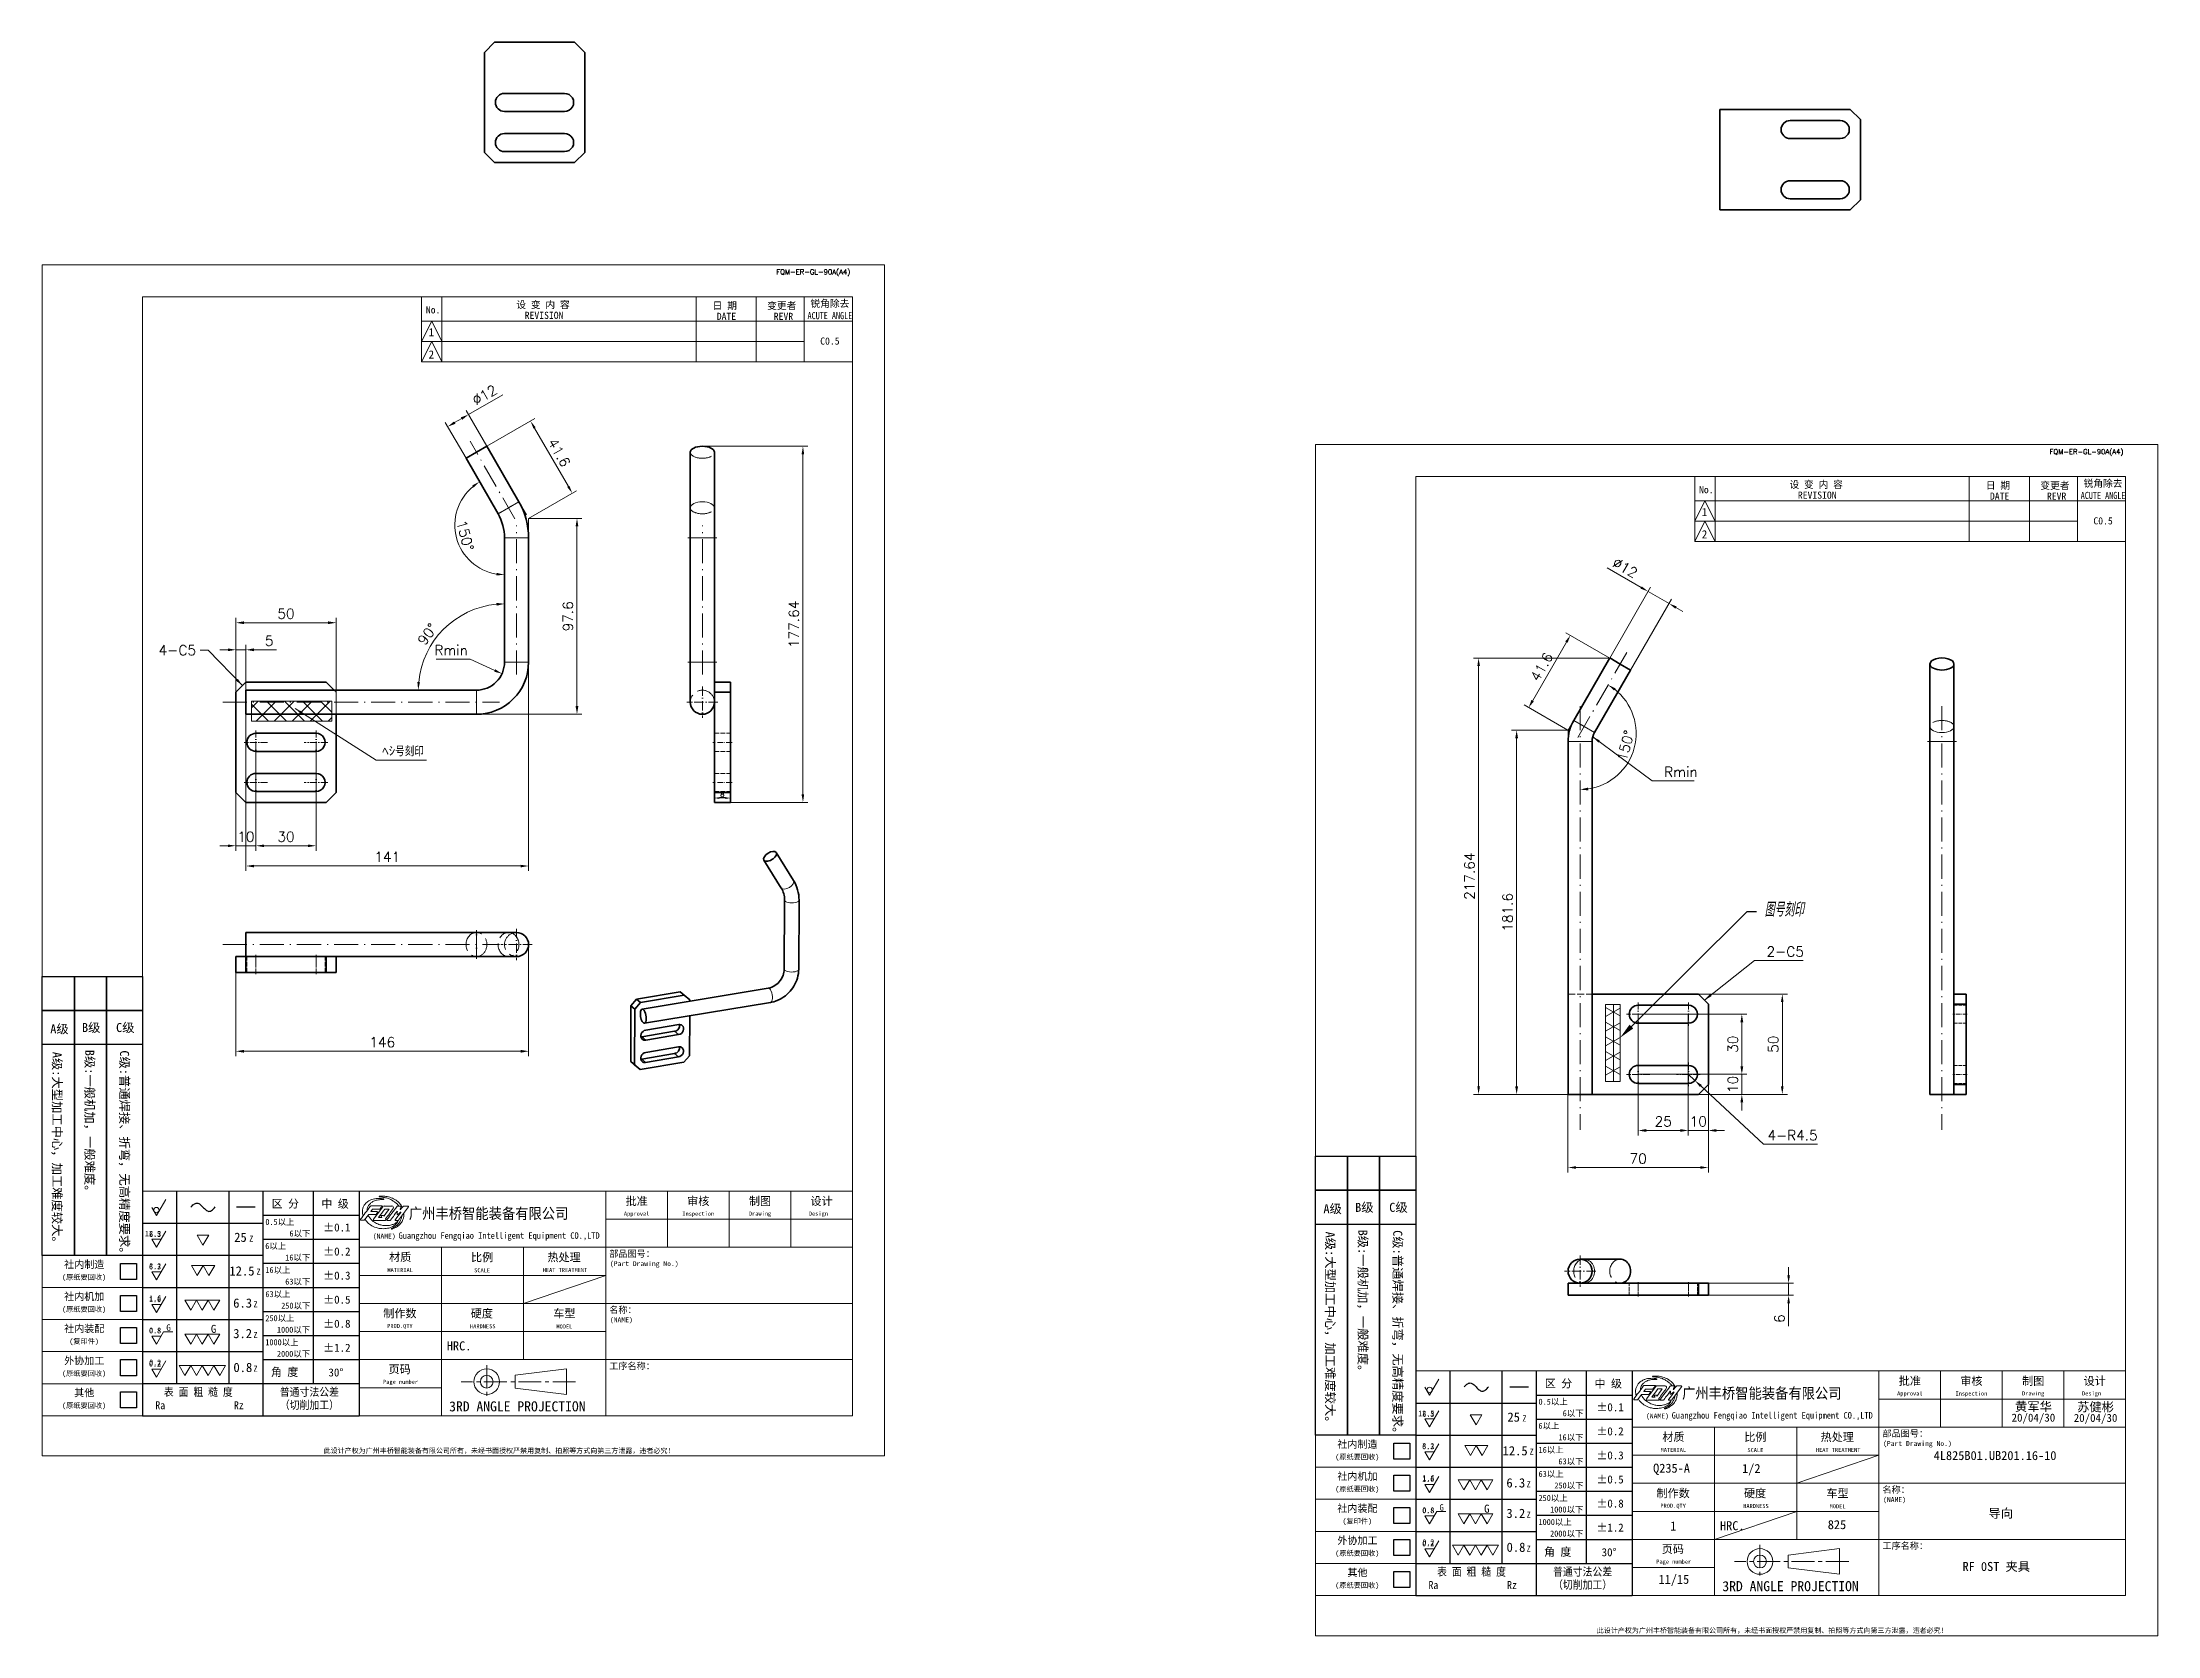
# Model space of a CAD drawing. Header units: millimetres. Extents: x -162325 to -83245, y 277409 to 326486.
# Drawn here: x -151326 to -150271, y 301126 to 301921 of the extents above; entities that cross this region are included whole.
import ezdxf
from ezdxf import colors
from ezdxf.entities.mleader import LeaderData, LeaderLine
from ezdxf.enums import TextEntityAlignment as Align
from ezdxf.math import Vec2, Vec3

# ---------------------------------------------------------------- set-up
doc = ezdxf.new("R2010")
doc.units = ezdxf.units.MM
for name, pattern in [('CENTER2', [28.575, 19.05, -3.175, 3.175, -3.175]), ('DASHDOT', [18.5, 12, -3, 0.5, -3]), ('DASHED', [15, 12, -3]), ('DASHED2', [9.525, 6.35, -3.175]), ('PHANTOM2', [31.75, 15.875, -3.175, 3.175, -3.175, 3.175, -3.175])]:
    doc.linetypes.add(name, pattern=pattern)
for name, color, linetype, lineweight in [('\\M+1907D\\M+19867', 130, 'Continuous', 13), ('A4', 3, 'Continuous', 20), ('SIM', 6, 'PHANTOM2', 20), ('中心线', 2, 'CENTER2', 13), ('图框', 7, 'Continuous', 20), ('尺寸线', 3, 'Continuous', 13), ('文字', 1, 'Continuous', 13), ('标注线', 3, 'Continuous', 25), ('细实线', 4, 'Continuous', 25), ('虚线', 2, 'DASHED2', 25)]:
    doc.layers.add(name, color=color, linetype=linetype, lineweight=lineweight)
doc.layers.add('MARK', color=7, linetype='Continuous')
doc.styles.add('CH-1', font='')
doc.styles.add('DIM', font='romans.shx', dxfattribs={"width": 0.8, "bigfont": 'bigfont.shx'})
doc.styles.add('MX_NOTE_STANDARD', font='txt.shx', dxfattribs={"bigfont": 'extfont.shx'})
doc.styles.get("Standard").update_dxf_attribs({"font": 'txt', "bigfont": 'gbcbig.shx'})
doc.styles.get('CH-1').set_extended_font_data('SimSun')
doc.dimstyles.new('ISO-25', dxfattribs={"dimtxt": 2.5, "dimasz": 2.5, "dimexe": 1.25, "dimexo": 0.625, "dimtad": 1, "dimtxsty": 'Standard', "dimcen": 2.5, "dimadec": 0, "dimazin": 0, "dimtfac": 1, "dimtmove": 0, "dimatfit": 3, "dimfxl": 0, "dimarcsym": 0})
doc.dimstyles.new('副本02', dxfattribs={"dimscale": 2, "dimtxt": 2.5, "dimasz": 2, "dimexe": 1.25, "dimexo": 0, "dimgap": 1, "dimtad": 1, "dimdsep": 46, "dimtxsty": 'Standard', "dimcen": 0.5, "dimclrd": 3, "dimclre": 3, "dimclrt": 1, "dimadec": 1, "dimazin": 2, "dimtfac": 1, "dimtmove": 0, "dimatfit": 3, "dimfxl": 0, "dimtolj": 1, "dimlwd": -1, "dimlwe": -1, "dimarcsym": 0})
doc.dimstyles.new('副本02$4', dxfattribs={"dimscale": 2, "dimtxt": 2.5, "dimasz": 2, "dimexe": 1.25, "dimexo": 0, "dimgap": 1, "dimtad": 1, "dimtih": 1, "dimtoh": 1, "dimdsep": 46, "dimtxsty": 'Standard', "dimcen": 0.5, "dimclrd": 3, "dimclre": 3, "dimclrt": 1, "dimadec": 1, "dimazin": 2, "dimtfac": 1, "dimtmove": 0, "dimatfit": 3, "dimfxl": 0, "dimtolj": 1, "dimlwd": -1, "dimlwe": -1, "dimarcsym": 0})

msp = doc.modelspace()

# ---------------------------------------------------------------- texts
at = {"layer": '尺寸线', "color": 1, "char_height": 5, "style": 'MX_NOTE_STANDARD'}
for s, insert, attachment_point in [('4-C5', (-151249.594, 301615.187), 9), ('Rmin', (-150517.426, 301554.508), 7), ('2-C5', (-150466.377, 301464.898), 7)]:
    msp.add_mtext(s, dxfattribs=dict(at, insert=insert, attachment_point=attachment_point))
at = {"layer": '尺寸线', "color": 1, "insert": (-151136.012, 301564.824), "char_height": 5, "attachment_point": 9}
msp.add_mtext('ﾍｼ号刻印', dxfattribs=at)
at = {"layer": '文字', "color": 1, "linetype": 'Continuous', "style": 'CH-1'}
for s, height, p in [('20/04/30', 4, (-150333.296, 301234.678)), ('黄军华', 4.5, (-150333.296, 301240.614)), ('20/04/30', 4, (-150302.3, 301234.532)), ('苏健彬', 4.5, (-150302.3, 301240.467)), ('1/2', 4.5, (-150473.972, 301209.274, -500.161)), ('4L825B01.UB201.16-10', 4.5, (-150352.406, 301216.069, -250.081)), ('Q235-A', 4.5, (-150513.765, 301209.274, -500.161)), ('1', 4.5, (-150512.895, 301180.958, -500.161)), ('825', 4.5, (-150431.244, 301181.62, -500.161)), ('导向', 4.5, (-150349.565, 301187.411, -250.081)), ('RF 0ST 夹具', 4.5, (-150351.802, 301160.865, -500.161)), ('11/15', 4.5, (-150512.592, 301153.998, -500.161))]:
    msp.add_text(s, height=height, dxfattribs=at).set_placement(p, align=Align.MIDDLE)

# ---------------------------------------------------------------- blocks, each defined once
blk = doc.blocks.new('A$C34C2392C')
at = {"linetype": 'CENTER2', "ltscale": 0.3}
for p, q in [((16.64, 0), (-11.88, 0)), ((-5.53, 4.13), (-5.53, -4.13))]:
    blk.add_line(p, q, dxfattribs=at)
for p, q in [((1.54, 1.6), (14.34, 3.2)), ((1.54, -1.6), (1.54, 1.6)), ((14.34, 3.2), (14.34, -3.2)), ((14.34, -3.2), (1.54, -1.6))]:
    blk.add_line(p, q)
for radius in [3.2, 1.6]:
    blk.add_arc((-5.53, 0), radius, 0, 359.9894)
blk = doc.blocks.new('A$C67844AE1')
for p, q in [((-492, 112), (0, 112)), ((-246, 112), (-246, -112)), ((-184.5, 112), (-184.5, 56)), ((-123, 112), (-123, 56)), ((-61.5, 112), (-61.5, 56)), ((0, -112), (0, 112)), ((-492, 68), (-492, -112)), ((-492, 68), (-492, -112)), ((-492, -112), (-492, 68)), ((-492, 68), (-492, -112)), ((-492, 68), (-492, -112)), ((-492, 68), (-492, -112)), ((-492, 68), (-492, -112)), ((-492, 68), (-492, -112)), ((-492, 68), (-492, -112)), ((-492, -112), (-492, 68)), ((-492, 68), (-492, -112)), ((-492, 68), (-492, -112)), ((-492, 68), (-492, -112)), ((-492, 68), (-492, -112)), ((-246, 84), (0, 84)), ((-492, 56), (0, 56)), ((-410, 56), (-410, -112)), ((-328, 56), (-328, -56)), ((-492, 28), (-246, 28)), ((-492, 0), (0, 0)), ((-492, -28), (-246, -28)), ((-492, -56), (0, -56)), ((-492, -84), (-410, -84)), ((-492, -112), (0, -112))]:
    blk.add_line(p, q)
at = {"color": 4, "ltscale": 0.5}
for p, q in [((-482.7, 88.4), (-486.5, 83.4)), ((-478.7, 93.9), (-480.4, 91.7)), ((-468.4, 96.5), (-477.7, 84.1)), ((-473.8, 90.8), (-475.1, 88.9)), ((-469.3, 85.8), (-472.6, 85.8)), ((-469.2, 85.9), (-470.1, 87.3)), ((-467.8, 87.8), (-469.9, 87.8)), ((-467.8, 87.8), (-467.4, 87.1)), ((-467.1, 97.2), (-459.4, 97.2)), ((-451, 97.2), (-453.6, 97.2)), ((-452.7, 83.1), (-442.9, 96.3)), ((-447.5, 97.2), (-443.3, 97.2)), ((-487, 83.1), (-490.1, 83.1)), ((-477, 82.8), (-466, 82.8)), ((-463.8, 82.8), (-461.4, 82.8))]:
    blk.add_line(p, q, dxfattribs=at)
for centre, radius, start, end in [((-482.3, 88.1), 0.547, 90, 142.7804), ((-480, 96.4), 1.09, 90, 143.2146), ((-480.4, 91.7), 0.0547, 142.9576, 270), ((-478.7, 93.9), 0.0547, 90, 142.9576), ((-472.6, 85.8), 0.0547, 143.2802, 270), ((-471.7, 94.5), 0.547, 270, 322.847), ((-469.3, 85.8), 0.0547, 270, 30.8735), ((-469.2, 97.2), 0.219, 322.847, 90), ((-467.1, 95.6), 1.64, 90, 143.1791), ((-467.4, 87.1), 0.0547, 209.8404, 323.8117), ((-466.4, 94.1), 0.0547, 90, 143.2802), ((-462.2, 94.1), 0.0547, 323.8117, 90), ((-459.4, 95.6), 1.64, 323.504, 90), ((-454.1, 91.8), 0.137, 354.5829, 143.4402), ((-453.6, 96.7), 0.547, 90, 142.7605), ((-450.5, 90.9), 0.137, 323.3038, 127.2693), ((-443.3, 96.6), 0.547, 323.5154, 90), ((-490.1, 83.7), 0.547, 143.2146, 270), ((-487, 83.7), 0.547, 270, 322.7804), ((-477, 83.6), 0.821, 143.1791, 270), ((-463.8, 83.4), 0.547, 142.7605, 270), ((-461.4, 83.6), 0.821, 270, 323.3415), ((-455.8, 83.1), 0.274, 143.387, 270), ((-453.1, 83.4), 0.547, 270, 323.5154)]:
    blk.add_arc(centre, radius, start, end, dxfattribs=at)
at = {"color": 3, "ltscale": 0.5}
for points, knots in [([(-471.9, 106.8), (-471.9, 106.8), (-471.9, 106.9), (-471.1, 106.9), (-470.1, 107), (-468.3, 106.9), (-466.3, 106.9), (-463.9, 106.7), (-461.4, 105.9), (-458.9, 105.1), (-456.8, 104), (-455, 102.8), (-453.4, 101.6), (-451.6, 99.9), (-450.3, 98.1), (-449.4, 96.7), (-449.1, 95.9), (-449, 95.7)], [0, 0, 0, 0, 0.013513, 0.041806, 0.340693, 0.661167, 1.001786, 1.450195, 1.93793, 2.441413, 2.919246, 3.201062, 3.624217, 4.053268, 4.510623, 4.853859, 4.962074, 4.962074, 4.962074, 4.962074]), ([(-488, 87.4), (-488.3, 88.2), (-488.6, 89.5), (-488.8, 91.4), (-488.7, 93), (-488.5, 94.5), (-488, 95.9), (-487.3, 97.3), (-486.5, 98.5), (-485.6, 99.9), (-484.1, 101.2), (-482.1, 102.5), (-479.6, 103.7), (-476.6, 104.5), (-473.5, 104.7), (-470.8, 104.7), (-469, 104.5), (-468.1, 104.3), (-467.6, 104.2), (-467.4, 104.1), (-467.4, 103.8), (-467.5, 103.6), (-467.7, 103.6), (-467.8, 103.6)], [0.033361, 0.033361, 0.033361, 0.033361, 0.471833, 0.793856, 1.06763, 1.327784, 1.632518, 1.904259, 2.171672, 2.434164, 2.811787, 3.221221, 3.771763, 4.287691, 4.918993, 5.487196, 5.736969, 5.935719, 6.004988, 6.011363, 6.068145, 6.111246, 6.151841, 6.151841, 6.151841, 6.151841]), ([(-467.8, 103.6), (-468.7, 103.6), (-471.1, 103.6), (-474.8, 103.2), (-478.3, 101.8), (-481.1, 99.8), (-483, 97.3), (-484, 94.8), (-484, 93.4), (-483.9, 92.9)], [0, 0, 0, 0, 0.511401, 1.333961, 2.006207, 2.544799, 3.201133, 3.690752, 3.982461, 3.982461, 3.982461, 3.982461]), ([(-453.9, 81.8), (-454.2, 81.5), (-455.1, 80.3), (-457.5, 79.1), (-460.3, 78.2), (-463.1, 77.6), (-465.7, 77.6), (-468.2, 77.7), (-470.3, 78.3), (-472.4, 78.9), (-474.6, 79.8), (-476.8, 81.1), (-479, 82.6), (-480.7, 84.6), (-482.1, 86.3), (-482.8, 87.5), (-483, 88)], [0, 0, 0, 0, 0.227272, 0.804496, 1.430419, 1.862632, 2.367125, 2.88024, 3.204387, 3.579335, 4.036384, 4.516387, 4.985288, 5.507707, 5.907232, 6.223175, 6.223175, 6.223175, 6.223175]), ([(-449.4, 87.5), (-449.5, 86.9), (-449.6, 86.1), (-449.9, 84.8), (-450.4, 83.8), (-450.8, 82.6), (-451.5, 81.6), (-452.2, 80.2), (-453.2, 79.2), (-454.3, 78), (-455.6, 77.1), (-457, 76.1), (-458.4, 75.4), (-459.2, 74.9), (-459.9, 74.7), (-459.9, 74.2), (-459.7, 74.2), (-459.5, 74.2)], [0.004933, 0.004933, 0.004933, 0.004933, 0.333622, 0.498315, 0.724349, 0.934741, 1.17012, 1.401267, 1.780901, 1.94954, 2.292483, 2.648069, 2.865789, 3.139575, 3.199954, 3.253921, 3.331828, 3.331828, 3.331828, 3.331828]), ([(-459.5, 74.2), (-459.1, 74.3), (-457.8, 74.6), (-455.9, 75.5), (-453.8, 76.8), (-452, 78), (-450.5, 79.8), (-449.2, 81.6), (-448.2, 83.9), (-447.3, 86.8), (-447.3, 89.1), (-447.3, 90.4)], [0, 0, 0, 0, 0.196818, 0.752706, 1.133972, 1.558354, 1.94217, 2.414014, 2.774875, 3.316286, 4.02771, 4.02771, 4.02771, 4.02771]), ([(-486.1, 83.9), (-485.6, 83.2), (-484.1, 81), (-480.4, 78), (-475.7, 75.7), (-470.4, 74.5), (-465.2, 74.6), (-460.4, 75.6), (-456.8, 77.7), (-454.7, 79.8), (-453.7, 81.1), (-453.4, 81.9), (-453.8, 82), (-453.8, 81.9), (-453.9, 81.8)], [0.008574, 0.008574, 0.008574, 0.008574, 0.511088, 1.461558, 2.551285, 3.372869, 4.408758, 5.360341, 6.07413, 6.646139, 6.965728, 7.014048, 7.055407, 7.097199, 7.097199, 7.097199, 7.097199])]:
    blk.add_open_spline(points, degree=3, knots=knots, dxfattribs=at)
blk.add_spline([(-471.9, 106.8), (-471.8, 106.5), (-471.3, 106.3), (-470, 106.2), (-468.7, 106), (-466.8, 105.7), (-464.7, 105.2), (-462.9, 104.7), (-461.1, 104), (-459.4, 103.1), (-457.9, 102.2), (-455.3, 100.3), (-454.1, 99.3), (-453.6, 98.7), (-452.3, 97.2)], degree=3, dxfattribs=at)
at = {"color": 4, "ltscale": 0.5}
for points, knots in [([(-480.8, 97), (-480.9, 96.9), (-481, 96.8), (-481.1, 96.7), (-484.3, 92.4), (-487.4, 88.2), (-490.6, 84)], [-0.084236, -0.084236, -0.084236, -0.084236, 0, 0, 0, 2.885251, 2.885251, 2.885251, 2.885251]), ([(-480, 97.5), (-479.8, 97.5), (-479.7, 97.5), (-479.5, 97.5), (-479.5, 97.5), (-479.5, 97.5), (-479.5, 97.5), (-476.4, 97.5), (-473.2, 97.5), (-470.1, 97.5), (-470.1, 97.5), (-470.1, 97.5), (-470.1, 97.5), (-469.8, 97.5), (-469.5, 97.5), (-469.2, 97.5)], [-0.077734, -0.077734, -0.077734, -0.077734, 0, 0, 0, 0, 0, 0, 1.729211, 1.729211, 1.729211, 1.729211, 1.729211, 1.729211, 1.885805, 1.885805, 1.885805, 1.885805]), ([(-471.7, 94), (-471.7, 94), (-471.7, 94), (-471.8, 94), (-471.8, 94), (-471.8, 94), (-471.8, 94), (-474.1, 94), (-476.4, 94), (-478.7, 94)], [-0.012966, -0.012966, -0.012966, -0.012966, 0, 0, 0, 0, 0, 0, 1.257183, 1.257183, 1.257183, 1.257183]), ([(-469, 97.1), (-469.2, 96.9), (-469.4, 96.7), (-469.5, 96.5), (-469.5, 96.5), (-469.5, 96.5), (-469.5, 96.5), (-470, 95.8), (-470.6, 95.1), (-471.1, 94.4), (-471.1, 94.4), (-471.1, 94.4), (-471.1, 94.4), (-471.2, 94.3), (-471.2, 94.3), (-471.3, 94.2)], [-0.1423966, -0.1423966, -0.1423966, -0.1423966, 0, 0, 0, 0, 0, 0, 0.4822707, 0.4822707, 0.4822707, 0.4822707, 0.4822707, 0.4822707, 0.529029, 0.529029, 0.529029, 0.529029]), ([(-469.9, 87.8), (-470, 87.8), (-470, 87.8), (-470.1, 87.7), (-470.2, 87.7), (-470.2, 87.6), (-470.2, 87.5), (-470.1, 87.4), (-470.1, 87.3), (-470.1, 87.3)], [0, 0, 0, 0, 0.0189462, 0.0330559, 0.0436533, 0.0575788, 0.0766083, 0.0956988, 0.1082528, 0.1082528, 0.1082528, 0.1082528]), ([(-454.1, 97), (-454.2, 96.8), (-454.4, 96.6), (-454.5, 96.4), (-457.7, 92.2), (-460.8, 88.1), (-464, 84), (-464, 83.9), (-464.1, 83.8), (-464.2, 83.7)], [-0.140102, -0.140102, -0.140102, -0.140102, 0, 0, 0, 2.844058, 2.844058, 2.844058, 2.913465, 2.913465, 2.913465, 2.913465]), ([(-456, 83.3), (-455.9, 83.5), (-455.7, 83.7), (-455.6, 83.9), (-455.6, 83.9), (-455.6, 83.9), (-455.6, 83.9), (-453.8, 86.2), (-452.1, 88.5), (-450.4, 90.9)], [-0.132838, -0.132838, -0.132838, -0.132838, 0, 0, 0, 0, 0, 0, 1.591518, 1.591518, 1.591518, 1.591518]), ([(-451, 97.2), (-451, 97.2), (-450.8, 97.2), (-450.4, 97), (-450.2, 96.5), (-450.3, 95.9), (-450.5, 95.2), (-450.8, 94.5), (-451, 94), (-451.1, 93.7), (-451.1, 93.6), (-451, 93.6), (-450.8, 93.6), (-450.5, 94), (-450, 94.6), (-449.2, 95.5), (-448.6, 96.3), (-448, 96.8), (-447.7, 97.1), (-447.5, 97.2)], [0, 0, 0, 0, 0.047379, 0.11361, 0.198731, 0.32589, 0.467244, 0.599055, 0.733672, 0.758899, 0.77069, 0.790267, 0.820293, 0.867992, 1.054564, 1.278066, 1.476304, 1.62487, 1.711224, 1.711224, 1.711224, 1.711224])]:
    blk.add_open_spline(points, degree=3, knots=knots, dxfattribs=at)
for points in [[(-476, 88.6), (-478.1, 88.6), (-480.2, 88.6), (-482.3, 88.6)], [(-474.4, 91.6), (-476.4, 91.6), (-478.4, 91.6), (-480.4, 91.6)], [(-466.4, 94.2), (-468.5, 91.4), (-470.5, 88.6), (-472.6, 85.9)], [(-462.2, 94.1), (-463.9, 91.8), (-465.6, 89.4), (-467.3, 87.1)], [(-466.4, 94.2), (-465, 94.2), (-463.6, 94.2), (-462.2, 94.2)], [(-458.1, 94.6), (-460.6, 91.2), (-463.1, 87.8), (-465.6, 84.4)], [(-454.2, 91.9), (-456, 89.4), (-457.9, 86.9), (-460.7, 83.1)], [(-454.1, 89.6), (-454.1, 90.3), (-454, 91.1), (-453.9, 91.8)], [(-453.1, 89.1), (-452.3, 89.7), (-451.4, 90.4), (-450.6, 91.1)], [(-455.8, 82.9), (-454.9, 82.9), (-454, 82.9), (-453.1, 82.9)]]:
    blk.add_open_spline(points, degree=3, dxfattribs=at)
for points in [[(-476, 88.6), (-475.6, 88.6), (-475.4, 88.7), (-475.3, 88.7), (-475.1, 88.9)], [(-473.8, 90.8), (-473.7, 91), (-473.7, 91.2), (-473.8, 91.4), (-474, 91.5), (-474.2, 91.6), (-474.4, 91.6)], [(-454.1, 89.6), (-454.2, 89.2), (-454.1, 89), (-454, 88.8), (-453.8, 88.8), (-453.6, 88.8), (-453.4, 88.9), (-453.1, 89.1)], [(-465.6, 84.4), (-465.6, 84.3), (-465.6, 84.2), (-465.5, 84), (-465.4, 83.8), (-465.2, 83.4), (-465.1, 83.3), (-465.1, 83.1), (-465.4, 83), (-465.7, 82.9), (-466, 82.8)]]:
    blk.add_spline(points, degree=3, dxfattribs=at)
at = {"layer": '细实线', "color": 0, "linetype": 'Continuous'}
for p, q in [((-492, 112), (-492, 56)), ((-492, 68), (-492, -112)), ((-492, 68), (-492, -112)), ((-492, 68), (-492, -112))]:
    blk.add_line(p, q, dxfattribs=at)
at = {"lineweight": 35, "xscale": 4, "yscale": 4, "zscale": 4}
blk.add_blockref('A$C34C2392C', (-342.6, -78), dxfattribs=at)
at = {"style": 'CH-1'}
for s, height, p in [('批准', 8.11, (-215.2, 102.3)), ('审核', 8.11, (-153.8, 102.3)), ('制图', 8.11, (-92.2, 102.3)), ('设计', 8.11, (-30.8, 102.3)), ('Approval', 4.06, (-215.2, 89.1)), ('Inspection', 4.06, (-153.8, 89.1)), ('Drawing', 4.06, (-92.2, 89.1)), ('Design  ', 4.06, (-30.8, 89.1)), ('比例', 8.11, (-369.3, 46.3)), ('MATERIAL', 4.06, (-451.1, 33.3)), ('SCALE', 4.06, (-369.3, 33.1)), ('制作数', 8.11, (-451.3, -9.7)), ('PROD.QTY', 4.06, (-451.3, -22.9)), ('车型', 8.11, (-287.3, -9.7)), ('MODEL', 4.06, (-287.3, -22.9)), ('3RD ANGLE PROJECTION', 10, (-334.2, -102.6))]:
    blk.add_text(s, height=height, dxfattribs=at).set_placement(p, align=Align.MIDDLE)
at = {"lineweight": 35, "style": 'CH-1'}
for s, height, p in [('(NAME)', 4.87, (-478.4, 64.7)), ('部品图号：', 6.49, (-242.5, 46.4)), ('(Part Drawing No.)', 4.868, (-241.9, 37.3)), ('名称：', 6.49, (-242.5, -9.6)), ('(NAME)', 4.87, (-241.9, -18.7)), ('工序名称：', 6.49, (-242.5, -65.6))]:
    blk.add_text(s, height=height, dxfattribs=at).set_placement(p)
at = {"style": 'CH-1'}
blk.add_text('材质', height=8.11, dxfattribs=at).set_placement((-462.1, 42.2))
at = {"lineweight": 35, "style": 'CH-1'}
for s, height, p in [('热处理', 8.11, (-287.6, 46.3)), ('HEAT TREATMENT', 4.055, (-286.7, 33.3)), ('硬度', 8.11, (-369.6, -9.7)), ('HARDNESS', 4.06, (-368.7, -22.7)), ('HRC.', 9, (-392.3, -42.3, -1000.3)), ('页码', 8.11, (-451.6, -65.7)), ('Page number', 4.055, (-450.7, -78.7))]:
    blk.add_text(s, height=height, dxfattribs=at).set_placement(p, align=Align.MIDDLE)
at = {"layer": 'MARK', "style": 'CH-1', "width": 0.9}
blk.add_text('广州丰桥智能装备有限公司', height=10.8, dxfattribs=at).set_placement((-442.4, 84.4))
at = {"layer": 'MARK', "insert": (-452.7, 71), "char_height": 6.5, "width": 556.951, "attachment_point": 1, "style": 'CH-1'}
blk.add_mtext('{\\W0.9;Guangzhou Fengqiao Intelligent Equipment CO.,LTD}', dxfattribs=at)
blk = doc.blocks.new('A$C32AF00EF')
for p, q in [((-1.44, 2.5), (0, 0)), ((0, 0), (2.89, 5))]:
    blk.add_line(p, q)
blk.add_circle((0, 1.67), 0.833)
blk = doc.blocks.new('A$C553B2148')
for p, q in [((1.44, 0), (-1.44, 0)), ((-1.44, 0), (0, -2.5)), ((0, -2.5), (2.89, 2.5))]:
    blk.add_line(p, q)
at = {"style": 'MX_NOTE_STANDARD'}
blk.add_attdef('12.5', text='', height=1.75, dxfattribs=at).set_placement((1.44, 0.28), align=Align.BOTTOM_RIGHT)
blk = doc.blocks.new('A$C1377093C')
for p, q in [((0, 0), (-1.44, 2.5)), ((-1.44, 2.5), (1.44, 2.5)), ((1.44, 2.5), (0, 0))]:
    blk.add_line(p, q)
blk = doc.blocks.new('A$C6D2D6B6B')
for p, q in [((0, 0), (-1.44, 2.5)), ((-1.44, 2.5), (1.44, 2.5)), ((1.44, 2.5), (0, 0)), ((1.44, 2.5), (4.33, 2.5)), ((2.89, 0), (1.44, 2.5)), ((4.33, 2.5), (2.89, 0))]:
    blk.add_line(p, q)
blk = doc.blocks.new('A$C62DD302B')
for p, q in [((-2.89, 0), (-4.33, 2.5)), ((-4.33, 2.5), (-1.44, 2.5)), ((-1.44, 2.5), (-2.89, 0)), ((-1.44, 2.5), (1.44, 2.5)), ((0, 0), (-1.44, 2.5)), ((1.44, 2.5), (0, 0)), ((2.89, 0), (1.44, 2.5)), ((1.44, 2.5), (4.33, 2.5)), ((4.33, 2.5), (2.89, 0))]:
    blk.add_line(p, q)
blk = doc.blocks.new('A$C077E39D2')
for p, q in [((-4.33, -2.5), (-5.77, 0)), ((-5.77, 0), (-2.89, 0)), ((-2.89, 0), (-4.33, -2.5)), ((-2.89, 0), (0, 0)), ((-1.44, -2.5), (-2.89, 0)), ((0, 0), (-1.44, -2.5)), ((1.44, -2.5), (0, 0)), ((0, 0), (2.89, 0)), ((2.89, 0), (1.44, -2.5)), ((4.33, -2.5), (2.89, 0)), ((2.89, 0), (5.77, 0)), ((5.77, 0), (4.33, -2.5))]:
    blk.add_line(p, q)
blk = doc.blocks.new('A$C09D43E00')
for p, q in [((1.15, 2), (-1.15, 2)), ((-1.15, 2), (0, 0)), ((0, 0), (1.78, 3.08)), ((1.78, 3.08), (4.07, 3.08))]:
    blk.add_line(p, q)
at = {"style": 'MX_NOTE_STANDARD'}
blk.add_attdef('12.5', text='', height=1.4, dxfattribs=at).set_placement((1.15, 2.22), align=Align.BOTTOM_RIGHT)
at = {"layer": '细实线', "color": 0, "style": 'CH-1'}
blk.add_text('G', height=1.6, dxfattribs=at).set_placement((2.47, 3.33))
blk = doc.blocks.new('A$C339E5D7D')
for p, q in [((-2.89, 0), (-4.33, 2.5)), ((-4.33, 2.5), (-1.44, 2.5)), ((-1.44, 2.5), (-2.89, 0)), ((-1.44, 2.5), (1.44, 2.5)), ((0, 0), (-1.44, 2.5)), ((1.44, 2.5), (0, 0)), ((2.89, 0), (1.44, 2.5)), ((1.44, 2.5), (4.33, 2.5)), ((4.33, 2.5), (2.89, 0))]:
    blk.add_line(p, q)
at = {"layer": '细实线', "color": 0, "style": 'CH-1'}
blk.add_text('G', height=2, dxfattribs=at).set_placement((2.13, 2.81))
blk = doc.blocks.new('54')
for p, q in [((5360.8, 6053.2), (5468.8, 6053.2)), ((5468.8, 6047.2), (5468.8, 5957.2)), ((5468.8, 6047.2), (5468.8, 5957.2)), ((5468.8, 5957.2), (5468.8, 6047.2)), ((5468.8, 6047.2), (5468.8, 5957.2)), ((5468.8, 6047.2), (5468.8, 5957.2)), ((5468.8, 6047.2), (5468.8, 5957.2)), ((5468.8, 6047.2), (5468.8, 5957.2)), ((5468.8, 6047.2), (5468.8, 5957.2)), ((5468.8, 6047.2), (5468.8, 5957.2)), ((5468.8, 5957.2), (5468.8, 6047.2)), ((5468.8, 6047.2), (5468.8, 5957.2)), ((5468.8, 6047.2), (5468.8, 5957.2)), ((5468.8, 6047.2), (5468.8, 5957.2)), ((5468.8, 6047.2), (5468.8, 5957.2))]:
    blk.add_line(p, q)
at = {"layer": '细实线', "color": 0, "linetype": 'Continuous'}
for p, q in [((5360.8, 6053.2), (5360.8, 5941.2)), ((5377.8, 6053.2), (5377.8, 5957.2)), ((5403.8, 6053.2), (5403.8, 5957.2)), ((5407.7, 6045.3), (5417, 6045.3)), ((5420.8, 6053.2), (5420.8, 5941.2)), ((5445.8, 6053.2), (5445.8, 5957.2)), ((5468.8, 6053.2), (5468.8, 5941.2)), ((5468.8, 6047.2), (5468.8, 5957.2)), ((5468.8, 6047.2), (5468.8, 5957.2)), ((5468.8, 6047.2), (5468.8, 5957.2)), ((5360.8, 6037.2), (5420.8, 6037.2)), ((5420.8, 6041.2), (5468.8, 6041.2)), ((5420.8, 6029.2), (5468.8, 6029.2)), ((5360.8, 6021.2), (5420.8, 6021.2)), ((5420.8, 6017.2), (5468.8, 6017.2)), ((5360.8, 6005.2), (5420.8, 6005.2)), ((5420.8, 6005.2), (5468.8, 6005.2)), ((5420.8, 5993.2), (5468.8, 5993.2)), ((5360.8, 5989.2), (5420.8, 5989.2)), ((5360.8, 5973.2), (5420.8, 5973.2)), ((5420.8, 5981.2), (5468.8, 5981.2)), ((5420.8, 5969.2), (5468.8, 5969.2)), ((5360.8, 5957.2), (5468.8, 5957.2)), ((5360.8, 5957.2), (5468.8, 5957.2)), ((5360.8, 5941.2), (5468.8, 5941.2))]:
    blk.add_line(p, q, dxfattribs=at)
at = {"layer": '细实线', "color": 0, "linetype": 'Continuous', "start_tangent": (0.606347, 0.7952), "end_tangent": (0.584547, 0.81136)}
blk.add_spline([(5384.9, 6045.2), (5386.3, 6046.6), (5388, 6047.2), (5389.5, 6046.6), (5390.9, 6045.2), (5392.4, 6043.8), (5393.9, 6043.1), (5395.6, 6043.8), (5397, 6045.3)], degree=3, dxfattribs=at)
for name, p, xscale, yscale, zscale in [('A$C32AF00EF', (5367.7, 6041.1), 1.600000000000364, 1.600000000000364, 1.600000000000364), ('A$C1377093C', (5390.9, 6026.3), 2, 2, 2), ('A$C6D2D6B6B', (5388.1, 6011.1), 2, 2, 2), ('A$C62DD302B', (5390.6, 5993.9), 2, 2, 2), ('A$C077E39D2', (5390.6, 5966.3), 2, 2, 2)]:
    blk.add_blockref(name, p, dxfattribs=dict(xscale=xscale, yscale=yscale, zscale=zscale))
ref = blk.add_blockref('A$C553B2148', (5367.7, 6029.3), dxfattribs=dict(xscale=1.600000000000364, yscale=1.600000000000364, zscale=1.600000000000364))
ref.add_attrib('12.5', '12.5', dxfattribs={"height": 2.8, "style": 'CH-1'}).set_placement((5370, 6029.8), align=Align.BOTTOM_RIGHT)
ref = blk.add_blockref('A$C553B2148', (5367.7, 6012.9), dxfattribs=dict(xscale=1.600000000000364, yscale=1.600000000000364, zscale=1.600000000000364))
ref.add_attrib('12.5', '6.3', dxfattribs={"height": 2.8, "style": 'CH-1'}).set_placement((5370, 6013.3), align=Align.BOTTOM_RIGHT)
ref = blk.add_blockref('A$C553B2148', (5367.7, 5996.6), dxfattribs=dict(xscale=1.600000000000364, yscale=1.600000000000364, zscale=1.600000000000364))
ref.add_attrib('12.5', '1.6', dxfattribs={"height": 2.8, "style": 'CH-1'}).set_placement((5370, 5997), align=Align.BOTTOM_RIGHT)
at = {"lineweight": 35}
ref = blk.add_blockref('A$C09D43E00', (5367.7, 5976.9), dxfattribs=dict(at, xscale=2, yscale=2, zscale=2))
ref.add_attrib('12.5', '0.8', dxfattribs={"height": 2.8, "style": 'CH-1'}).set_placement((5370, 5981.4), align=Align.BOTTOM_RIGHT)
at = {"lineweight": 35, "xscale": 2, "yscale": 2, "zscale": 2}
blk.add_blockref('A$C339E5D7D', (5390.6, 5976.9), dxfattribs=at)
ref = blk.add_blockref('A$C553B2148', (5367.7, 5964.5), dxfattribs=dict(xscale=1.600000000000364, yscale=1.600000000000364, zscale=1.600000000000364))
ref.add_attrib('12.5', '0.2', dxfattribs={"height": 2.8, "style": 'CH-1'}).set_placement((5370, 5964.9), align=Align.BOTTOM_RIGHT)
at = {"style": 'CH-1', "width": 0.9}
for s, p in [('表 面 粗 糙 度', (5388.6, 5953.2)), ('普通寸法公差', (5444, 5953.2)), ('Ra              Rz', (5389.2, 5946.4)), ('（切削加工）', (5444, 5946.7))]:
    blk.add_text(s, height=4, dxfattribs=at).set_placement(p, align=Align.MIDDLE)
at = {"layer": '细实线', "color": 0, "style": 'CH-1'}
for s, height, p in [('区 分', 4, (5432, 6047)), ('中 级', 4, (5456.8, 6047)), ('0.5以上', 3, (5429.3, 6037.9)), ('6以上', 3, (5427.2, 6025.9)), ('6以下', 3, (5439.3, 6032.1)), ('16以上', 3, (5428.3, 6013.9)), ('16以下', 3, (5438.2, 6020.1)), ('63以上', 3, (5428.3, 6001.9)), ('63以下', 3, (5438.2, 6008.1)), ('250以下', 3, (5437.2, 5996.1)), ('250以上', 3, (5429.3, 5989.9)), ('1000以下', 3, (5436.1, 5984.1)), ('1000以上', 3, (5430.3, 5977.9)), ('2000以下', 3, (5436.1, 5972.1)), ('角 度', 4, (5431.6, 5963.1))]:
    blk.add_text(s, height=height, dxfattribs=at).set_placement(p, align=Align.MIDDLE)
for s, height, p in [('%%P0.1', 4, (5450.9, 6033.1)), ('6.3', 2.94, (5364.1, 6030.3)), ('25', 4.6, (5406.5, 6027.9)), ('Z', 3, (5414, 6028)), ('%%P0.2', 4, (5450.9, 6021.1)), ('3.2', 2.94, (5364.1, 6014.3)), ('12.5', 4.6, (5404.1, 6011.1)), ('Z', 3, (5417.6, 6011.5)), ('%%P0.3', 4, (5450.9, 6009.1)), ('1.6', 2.94, (5364.1, 5998.3)), ('6.3', 4.6, (5406, 5995.1)), ('Z', 3, (5416.1, 5995.2)), ('%%P0.5', 4, (5450.9, 5997.1)), ('0.8', 2.94, (5364.1, 5982.3)), ('3.2', 4.6, (5406, 5979.9)), ('Z', 3, (5416.1, 5980)), ('%%P0.8', 4, (5450.9, 5985.1)), ('%%P1.2', 4, (5450.9, 5973.1)), ('0.2', 2.94, (5364.1, 5966.3)), ('0.8', 4.6, (5406.1, 5963)), ('Z', 3, (5416.1, 5963.1)), ('30°', 4, (5453.5, 5960.8))]:
    blk.add_text(s, height=height, dxfattribs=at).set_placement(p)
blk = doc.blocks.new('fenlei')
at = {"layer": '图框'}
for points in [[(-25, 32), (0, 32), (0, 40), (-25, 40)], [(-25, 24), (0, 24), (0, 32), (-25, 32)], [(-25, 16), (0, 16), (0, 24), (-25, 24)], [(-25, 8), (0, 8), (0, 16), (-25, 16)], [(-25, 0), (0, 0), (0, 8), (-25, 8)]]:
    blk.add_lwpolyline(points, close=True, dxfattribs=at)
at = {"layer": '细实线'}
for points in [[(-5.5, 38), (-1.5, 38), (-1.5, 34), (-5.5, 34)], [(-5.5, 30), (-1.5, 30), (-1.5, 26), (-5.5, 26)], [(-5.5, 22), (-1.5, 22), (-1.5, 18), (-5.5, 18)], [(-5.5, 14), (-1.5, 14), (-1.5, 10), (-5.5, 10)], [(-5.5, 6), (-1.5, 6), (-1.5, 2), (-5.5, 2)]]:
    blk.add_lwpolyline(points, close=True, dxfattribs=at)
at = {"style": 'CH-1'}
for s, height, p in [('社内制造', 1.836, (-14.54, 37.8)), ('(原纸要回收)', 1.285, (-14.58, 34.52)), ('(原纸要回收)', 1.285, (-14.58, 26.52)), ('社内机加', 1.836, (-14.54, 29.8)), ('社内装配', 1.836, (-14.54, 21.8)), ('(复印件)', 1.285, (-14.58, 18.52)), ('(原纸要回收)', 1.285, (-14.58, 10.52)), ('外协加工', 1.836, (-14.54, 13.8)), ('其他', 1.836, (-14.54, 5.8)), ('(原纸要回收)', 1.285, (-14.58, 2.52))]:
    blk.add_text(s, height=height, dxfattribs=at).set_placement(p, align=Align.MIDDLE)
blk = doc.blocks.new('机加分类')
at = {"layer": '细实线'}
for p, q in [((-94, -8.5), (-94, 0)), ((-94, 0), (-86, 0)), ((-86, -8.5), (-86, 0)), ((-86, 0), (-78, 0)), ((-86, 0), (-86, -8.5)), ((-78, -8.5), (-78, 0)), ((-78, 0), (-69, 0)), ((-78, 0), (-78, -8.5)), ((-69, 0), (-69, -8.5)), ((-86, -8.5), (-94, -8.5)), ((-94, -17), (-94, -8.5)), ((-94, -8.5), (-86, -8.5)), ((-78, -8.5), (-86, -8.5)), ((-86, -17), (-86, -8.5)), ((-86, -8.5), (-78, -8.5)), ((-86, -8.5), (-86, -17)), ((-69, -8.5), (-78, -8.5)), ((-78, -17), (-78, -8.5)), ((-78, -8.5), (-69, -8.5)), ((-78, -8.5), (-78, -17)), ((-69, -8.5), (-69, -17)), ((-86, -17), (-94, -17)), ((-94, -69.55), (-94, -17)), ((-78, -17), (-86, -17)), ((-86, -69.55), (-86, -17)), ((-86, -17), (-86, -69.55)), ((-69, -17), (-78, -17)), ((-78, -69.55), (-78, -17)), ((-78, -17), (-78, -69.55)), ((-69, -17), (-69, -69.55)), ((-86, -69.55), (-94, -69.55)), ((-78, -69.55), (-86, -69.55)), ((-69, -69.55), (-78, -69.55))]:
    blk.add_line(p, q, dxfattribs=at)
at = {"layer": '文字', "color": 1, "linetype": 'Continuous', "style": 'CH-1'}
blk.add_text('A级', height=2.25, dxfattribs=at).set_placement((-89.72, -14.22, -250.08), align=Align.CENTER)
for s, p in [('B级', (-81.81, -12.71, -250.08)), ('C级', (-73.31, -12.71, -250.08))]:
    blk.add_text(s, height=2.25, dxfattribs=at).set_placement(p, align=Align.MIDDLE)
for s, p in [('A级:大型加工中心，加工难度较大。', (-90.3, -43.36)), ('B级:一般机加，一般难度。', (-82.16, -36.72)), ('C级:普通焊接、折弯，无高精度要求。', (-73.47, -44.53))]:
    blk.add_text(s, height=2.25, rotation=270, dxfattribs=at).set_placement(p, align=Align.MIDDLE)
blk = doc.blocks.new('1比1 竖框')
at = {"layer": '图框'}
for p, q in [((0, 0), (0, 297)), ((0, 297), (210, 297)), ((178, 297), (202, 297)), ((210, 297), (210, 0)), ((25, 289), (202, 289)), ((25, 10), (25, 289)), ((25, 272.79), (25, 289)), ((94.55, 272.79), (94.55, 289)), ((99.62, 289), (99.62, 272.79)), ((163, 289), (163, 272.79)), ((163, 289), (163, 272.79)), ((163, 289), (163, 272.79)), ((163, 289), (163, 272.79)), ((163, 289), (163, 272.79)), ((178, 289), (178, 272.79)), ((178, 289), (178, 272.79)), ((178, 289), (178, 272.79)), ((178, 289), (178, 272.79)), ((178, 289), (178, 272.79)), ((178, 289), (202, 289)), ((178, 289), (202, 289)), ((178, 289), (202, 289)), ((178, 289), (202, 289)), ((202, 289), (178, 289)), ((190, 289), (190, 272.79)), ((190, 289), (190, 272.79)), ((190, 289), (190, 272.79)), ((190, 289), (190, 272.79)), ((190, 289), (190, 272.79)), ((202, 289), (202, 10)), ((94.55, 277.86), (97.09, 282.93)), ((94.55, 282.93), (190, 282.93)), ((94.55, 282.93), (190, 282.93)), ((94.55, 282.93), (190, 282.93)), ((94.55, 282.93), (190, 282.93)), ((97.09, 282.93), (99.62, 277.86)), ((190, 282.93), (202, 282.93)), ((190, 282.93), (202, 282.93)), ((190, 282.93), (202, 282.93)), ((190, 282.93), (202, 282.93)), ((94.55, 272.79), (97.09, 277.86)), ((94.55, 277.86), (190, 277.86)), ((94.55, 277.86), (190, 277.86)), ((94.55, 277.86), (190, 277.86)), ((94.55, 277.86), (190, 277.86)), ((97.09, 277.86), (99.62, 272.79)), ((94.55, 272.79), (202, 272.79)), ((202, 272.79), (94.55, 272.79)), ((94.55, 272.79), (202, 272.79)), ((94.55, 272.79), (202, 272.79)), ((30.07, 10), (202, 10)), ((210, 0), (0, 0))]:
    blk.add_line(p, q, dxfattribs=at)
blk.add_blockref('机加分类', (94, 119.55))
for name, p, xscale, yscale, zscale in [('54', (-2655.4, -2960.59), 0.5, 0.5, 0.5), ('A$C67844AE1', (202, 38), 0.25, 0.25, 0.25)]:
    blk.add_blockref(name, p, dxfattribs=dict(at, xscale=xscale, yscale=yscale, zscale=zscale))
blk.add_blockref('fenlei', (25, 10), dxfattribs=at)
at = {"layer": '图框', "style": 'CH-1'}
for s, height, p in [('No.', 1.775, (97.45, 285.73)), ('设 变 内 容', 1.775, (124.84, 287.09)), ('REVISION', 1.775, (125.11, 284.38)), ('日 期', 1.775, (170.17, 286.84)), ('DATE', 1.775, (170.59, 284.13)), ('变更者', 1.775, (184.38, 286.84)), ('REVR', 1.775, (184.8, 284.13)), ('锐角除去', 1.775, (196.38, 287.37)), ('1', 2.03, (97, 280.16)), ('2', 2.03, (97, 274.61)), ('C0.5', 1.775, (196.38, 277.97))]:
    blk.add_text(s, height=height, dxfattribs=at).set_placement(p, align=Align.MIDDLE)
at = {"layer": '图框', "style": 'CH-1', "width": 0.7}
blk.add_text('ACUTE ANGLE', height=1.7746, dxfattribs=at).set_placement((196.38, 284.31), align=Align.MIDDLE)
at = {"layer": '图框', "char_height": 1.25}
for s, insert, width, attachment_point in [('{\\Ftxt,@extfont2|c134;FQM-ER-GL-90A(A4)}', (192.25, 295), 39, 5), ('{\\fSimSun|b1|i0|c134|p2;此设计产权为广州丰桥智能装备有限公司所有，未经书面授权严禁用复制、拍照等方式向第三方泄露，违者必究!}', (113.5, 0.5), 177, 8)]:
    blk.add_mtext(s, dxfattribs=dict(at, insert=insert, width=width, attachment_point=attachment_point))
blk = doc.blocks.new('*D453')
at = {"layer": 'Defpoints', "color": 0, "transparency": 16777216}
for p in [(-151082.8, 301732), (-151104.5, 301719.4), (-151083.7, 301683.4)]:
    blk.add_point(p, dxfattribs=at)
at = {"layer": '尺寸线', "color": 3, "transparency": 16777216}
for p, q in [((-151104.5, 301719.4), (-151080.6, 301733.2)), ((-151063.9, 301699.4), (-151080.8, 301728.5)), ((-151083.7, 301683.4), (-151059.8, 301697.2))]:
    blk.add_line(p, q, dxfattribs=at)
for points in [[(-151080.2, 301728.8), (-151081.3, 301728.2), (-151082.8, 301732)], [(-151063.4, 301699.7), (-151064.5, 301699.1), (-151061.9, 301695.9)]]:
    blk.add_solid(points, dxfattribs=at)
at = {"layer": '尺寸线', "color": 1, "transparency": 16777216, "insert": (-151068.5, 301716.2), "char_height": 5, "attachment_point": 5, "rotation": 299.9993}
blk.add_mtext('\\A1;41.6', dxfattribs=at)
blk = doc.blocks.new('*D454')
at = {"layer": 'Defpoints', "color": 0, "transparency": 16777216}
for p in [(-151083.7, 301683.4), (-151109.7, 301585.8), (-151059.6, 301585.8)]:
    blk.add_point(p, dxfattribs=at)
at = {"layer": '尺寸线', "color": 3, "transparency": 16777216}
for p, q in [((-151083.7, 301683.4), (-151057.1, 301683.4)), ((-151059.6, 301679.4), (-151059.6, 301589.8)), ((-151109.7, 301585.8), (-151057.1, 301585.8))]:
    blk.add_line(p, q, dxfattribs=at)
for points in [[(-151060.3, 301679.4), (-151058.9, 301679.4), (-151059.6, 301683.4)], [(-151060.3, 301589.8), (-151058.9, 301589.8), (-151059.6, 301585.8)]]:
    blk.add_solid(points, dxfattribs=at)
at = {"layer": '尺寸线', "color": 1, "transparency": 16777216, "insert": (-151064.1, 301634.6), "char_height": 5, "attachment_point": 5, "rotation": 90}
blk.add_mtext('\\A1;97.6', dxfattribs=at)
blk = doc.blocks.new('*D455')
at = {"layer": 'Defpoints', "color": 0, "transparency": 16777216}
for p in [(-151083.7, 301618.3), (-151224.7, 301596.8), (-151083.7, 301510.1)]:
    blk.add_point(p, dxfattribs=at)
at = {"layer": '尺寸线', "color": 3, "transparency": 16777216}
for p, q in [((-151083.7, 301618.3), (-151083.7, 301507.6)), ((-151224.7, 301596.8), (-151224.7, 301507.6)), ((-151220.7, 301510.1), (-151087.7, 301510.1))]:
    blk.add_line(p, q, dxfattribs=at)
for points in [[(-151220.7, 301510.7), (-151220.7, 301509.4), (-151224.7, 301510.1)], [(-151087.7, 301510.7), (-151087.7, 301509.4), (-151083.7, 301510.1)]]:
    blk.add_solid(points, dxfattribs=at)
at = {"layer": '尺寸线', "color": 1, "transparency": 16777216, "insert": (-151154.2, 301514.6), "char_height": 5, "attachment_point": 5}
blk.add_mtext('\\A1;141', dxfattribs=at)
blk = doc.blocks.new('*D456')
at = {"layer": 'Defpoints', "color": 0, "transparency": 16777216}
for p in [(-151095.7, 301673.7), (-151117.2, 301635), (-151095.7, 301611.8), (-151224.7, 301597.8), (-151109.7, 301597.8)]:
    blk.add_point(p, dxfattribs=at)
at = {"layer": '尺寸线', "color": 3, "transparency": 16777216}
blk.add_arc((-151095.7, 301597.8), 43, 95.3286, 174.6714, dxfattribs=at)
for points in [[(-151099.8, 301641.3), (-151099.7, 301639.9), (-151095.7, 301640.8)], [(-151137.9, 301601.7), (-151139.2, 301601.8), (-151138.8, 301597.8)]]:
    blk.add_solid(points, dxfattribs=at)
at = {"layer": '尺寸线', "color": 1, "transparency": 16777216, "insert": (-151134.2, 301625.7), "char_height": 5, "attachment_point": 5, "rotation": 54.0545}
blk.add_mtext('\\A1;90°', dxfattribs=at)
blk = doc.blocks.new('*D457')
at = {"layer": 'Defpoints', "color": 0, "transparency": 16777216}
for p in [(-151109.7, 301611.8), (-151097, 301606)]:
    blk.add_point(p, dxfattribs=at)
at = {"layer": '尺寸线', "color": 3, "transparency": 16777216}
for p, q in [((-151129.9, 301613.2), (-151112.9, 301613.2)), ((-151112.9, 301613.2), (-151100.6, 301607.6))]:
    blk.add_line(p, q, dxfattribs=at)
blk.add_solid([(-151100.4, 301608.2), (-151100.9, 301607), (-151097, 301606)], dxfattribs=at)
at = {"layer": '尺寸线', "color": 1, "transparency": 16777216, "insert": (-151122.4, 301617.7), "char_height": 5, "attachment_point": 5, "style": 'MX_NOTE_STANDARD'}
blk.add_mtext('\\A1;\\A1;Rmin', dxfattribs=at)
blk = doc.blocks.new('*D458')
at = {"layer": 'Defpoints', "color": 0, "transparency": 16777216}
for p in [(-151179.7, 301631.4), (-151229.7, 301575.9), (-151179.7, 301575.9)]:
    blk.add_point(p, dxfattribs=at)
at = {"layer": '尺寸线', "color": 3, "transparency": 16777216}
for p, q in [((-151229.7, 301575.9), (-151229.7, 301633.9)), ((-151225.7, 301631.4), (-151183.7, 301631.4)), ((-151179.7, 301575.9), (-151179.7, 301633.9))]:
    blk.add_line(p, q, dxfattribs=at)
for points in [[(-151225.7, 301632.1), (-151225.7, 301630.7), (-151229.7, 301631.4)], [(-151183.7, 301632.1), (-151183.7, 301630.7), (-151179.7, 301631.4)]]:
    blk.add_solid(points, dxfattribs=at)
at = {"layer": '尺寸线', "color": 1, "transparency": 16777216, "insert": (-151204.7, 301635.9), "char_height": 5, "attachment_point": 5}
blk.add_mtext('\\A1;50', dxfattribs=at)
blk = doc.blocks.new('*D459')
at = {"layer": 'Defpoints', "color": 0, "transparency": 16777216}
for p in [(-151224.7, 301617.9), (-151229.7, 301596.8), (-151224.7, 301597.8)]:
    blk.add_point(p, dxfattribs=at)
at = {"layer": '尺寸线', "color": 3, "transparency": 16777216}
for p, q in [((-151233.7, 301617.9), (-151237.7, 301617.9)), ((-151229.7, 301596.8), (-151229.7, 301620.4)), ((-151229.7, 301617.9), (-151224.7, 301617.9)), ((-151224.7, 301597.8), (-151224.7, 301620.4)), ((-151220.7, 301617.9), (-151209.4, 301617.9))]:
    blk.add_line(p, q, dxfattribs=at)
for points in [[(-151233.7, 301618.6), (-151233.7, 301617.2), (-151229.7, 301617.9)], [(-151220.7, 301618.6), (-151220.7, 301617.2), (-151224.7, 301617.9)]]:
    blk.add_solid(points, dxfattribs=at)
at = {"layer": '尺寸线', "color": 1, "transparency": 16777216, "insert": (-151213.1, 301622.4), "char_height": 5, "attachment_point": 5}
blk.add_mtext('\\A1;5', dxfattribs=at)
blk = doc.blocks.new('*D460')
at = {"layer": 'Defpoints', "color": 0, "transparency": 16777216}
for p in [(-151229.7, 301595.2), (-151219.7, 301571.8), (-151229.7, 301520.2)]:
    blk.add_point(p, dxfattribs=at)
at = {"layer": '尺寸线', "color": 3, "transparency": 16777216}
for p, q in [((-151229.7, 301595.2), (-151229.7, 301517.7)), ((-151219.7, 301571.8), (-151219.7, 301517.7)), ((-151233.7, 301520.2), (-151237.7, 301520.2)), ((-151219.7, 301520.2), (-151229.7, 301520.2)), ((-151215.7, 301520.2), (-151211.7, 301520.2))]:
    blk.add_line(p, q, dxfattribs=at)
for points in [[(-151233.7, 301520.8), (-151233.7, 301519.5), (-151229.7, 301520.2)], [(-151215.7, 301520.8), (-151215.7, 301519.5), (-151219.7, 301520.2)]]:
    blk.add_solid(points, dxfattribs=at)
at = {"layer": '尺寸线', "color": 1, "transparency": 16777216, "insert": (-151224.7, 301524.7), "char_height": 5, "attachment_point": 5}
blk.add_mtext('\\A1;10', dxfattribs=at)
blk = doc.blocks.new('*D461')
at = {"layer": 'Defpoints', "color": 0, "transparency": 16777216}
for p in [(-151219.7, 301571.8), (-151189.7, 301571.8), (-151189.7, 301520.2)]:
    blk.add_point(p, dxfattribs=at)
at = {"layer": '尺寸线', "color": 3, "transparency": 16777216}
for p, q in [((-151219.7, 301571.8), (-151219.7, 301517.7)), ((-151189.7, 301571.8), (-151189.7, 301517.7)), ((-151215.7, 301520.2), (-151193.7, 301520.2))]:
    blk.add_line(p, q, dxfattribs=at)
for points in [[(-151215.7, 301520.8), (-151215.7, 301519.5), (-151219.7, 301520.2)], [(-151193.7, 301520.8), (-151193.7, 301519.5), (-151189.7, 301520.2)]]:
    blk.add_solid(points, dxfattribs=at)
at = {"layer": '尺寸线', "color": 1, "transparency": 16777216, "insert": (-151204.7, 301524.7), "char_height": 5, "attachment_point": 5}
blk.add_mtext('\\A1;30', dxfattribs=at)
blk = doc.blocks.new('*D462')
at = {"layer": 'Defpoints', "color": 0, "transparency": 16777216}
for p in [(-151114.9, 301713.4), (-151120.2, 301684.5), (-151098.9, 301685.7), (-151095.7, 301673.7), (-151095.7, 301611.8)]:
    blk.add_point(p, dxfattribs=at)
at = {"layer": '尺寸线', "color": 3, "transparency": 16777216}
blk.add_arc((-151095.7, 301680.1), 24.8, 129.2349, 260.7662, dxfattribs=at)
for points in [[(-151111.8, 301699.9), (-151111.1, 301698.8), (-151108.2, 301701.7)], [(-151099.7, 301656.3), (-151099.8, 301655), (-151095.7, 301655.3)]]:
    blk.add_solid(points, dxfattribs=at)
at = {"layer": '尺寸线', "color": 1, "transparency": 16777216, "insert": (-151115.4, 301674.9), "char_height": 5, "attachment_point": 5, "rotation": 285.0006}
blk.add_mtext('\\A1;150°', dxfattribs=at)
blk = doc.blocks.new('*D463')
at = {"layer": 'Defpoints', "color": 0, "transparency": 16777216}
for p in [(-151113.7, 301735.2), (-151104.5, 301719.4), (-151114.9, 301713.4)]:
    blk.add_point(p, dxfattribs=at)
at = {"layer": '尺寸线', "color": 3, "transparency": 16777216}
for p, q in [((-151113.7, 301735.2), (-151096.6, 301745)), ((-151114.9, 301713.4), (-151125.3, 301731.3)), ((-151120.6, 301731.2), (-151117.1, 301733.2)), ((-151104.5, 301719.4), (-151114.9, 301737.3))]:
    blk.add_line(p, q, dxfattribs=at)
for points in [[(-151120.9, 301731.8), (-151120.2, 301730.6), (-151124, 301729.2)], [(-151117.5, 301733.8), (-151116.8, 301732.6), (-151113.7, 301735.2)]]:
    blk.add_solid(points, dxfattribs=at)
at = {"layer": '尺寸线', "color": 1, "transparency": 16777216, "insert": (-151105.7, 301745), "char_height": 5, "attachment_point": 5, "rotation": 29.9996, "style": 'MX_NOTE_STANDARD'}
blk.add_mtext('\\A1;\\A1;%%C12', dxfattribs=at)
blk = doc.blocks.new('*D464')
at = {"layer": 'Defpoints', "color": 0, "transparency": 16777216}
for p in [(-150997.1, 301719.4), (-150991.1, 301541.8), (-150946.9, 301541.8)]:
    blk.add_point(p, dxfattribs=at)
at = {"layer": '尺寸线', "color": 3, "transparency": 16777216}
for p, q in [((-150997.1, 301719.4), (-150944.4, 301719.4)), ((-150946.9, 301715.4), (-150946.9, 301545.8)), ((-150991.1, 301541.8), (-150944.4, 301541.8))]:
    blk.add_line(p, q, dxfattribs=at)
for points in [[(-150947.6, 301715.4), (-150946.3, 301715.4), (-150946.9, 301719.4)], [(-150947.6, 301545.8), (-150946.3, 301545.8), (-150946.9, 301541.8)]]:
    blk.add_solid(points, dxfattribs=at)
at = {"layer": '尺寸线', "color": 1, "transparency": 16777216, "insert": (-150951.4, 301630.6), "char_height": 5, "attachment_point": 5, "rotation": 90}
blk.add_mtext('\\A1;177.64', dxfattribs=at)
blk = doc.blocks.new('*D465')
at = {"layer": 'Defpoints', "color": 0, "transparency": 16777216}
for p in [(-151083.7, 301470.9), (-151229.7, 301463.3), (-151083.7, 301417.7)]:
    blk.add_point(p, dxfattribs=at)
at = {"layer": '尺寸线', "color": 3, "transparency": 16777216}
for p, q in [((-151083.7, 301470.9), (-151083.7, 301415.2)), ((-151229.7, 301463.3), (-151229.7, 301415.2)), ((-151225.7, 301417.7), (-151087.7, 301417.7))]:
    blk.add_line(p, q, dxfattribs=at)
for points in [[(-151225.7, 301418.4), (-151225.7, 301417), (-151229.7, 301417.7)], [(-151087.7, 301418.4), (-151087.7, 301417), (-151083.7, 301417.7)]]:
    blk.add_solid(points, dxfattribs=at)
at = {"layer": '尺寸线', "color": 1, "transparency": 16777216, "insert": (-151156.7, 301422.2), "char_height": 5, "attachment_point": 5}
blk.add_mtext('\\A1;146', dxfattribs=at)
blk = doc.blocks.new('图号刻印')
at = {"layer": '尺寸线'}
h = blk.add_hatch(dxfattribs=at)
h.set_pattern_fill('ANSI37', color=4)
h.set_pattern_definition([(45, (-10658.534, -906.269), (-2.245064, 2.245064), []), (135, (-10658.534, -906.269), (-2.245064, -2.245064), [])])
h.paths.add_polyline_path([(20, -5), (20, 0), (0, 0), (0, -5)])
at = {"layer": '\\M+1907D\\M+19867'}
for p, q in [((0, 0), (0, -5)), ((20, 0), (0, 0)), ((20, -5), (20, 0)), ((0, -5), (20, -5))]:
    blk.add_line(p, q, dxfattribs=at)
blk = doc.blocks.new('*D658')
at = {"color": 0, "lineweight": -2, "transparency": 16777216}
for p, q in [((-150991.1, 301542.4), (-150991.1, 301545.2)), ((-150985.6, 301544), (-150988.6, 301544)), ((-150983.1, 301542.4), (-150983.1, 301545.2))]:
    blk.add_line(p, q, dxfattribs=at)
at = {"color": 0, "transparency": 16777216}
for points in [[(-150988.6, 301544.4), (-150988.6, 301543.5), (-150991.1, 301544)], [(-150985.6, 301544.4), (-150985.6, 301543.5), (-150983.1, 301544)]]:
    blk.add_solid(points, dxfattribs=at)
at = {"layer": 'Defpoints', "color": 0, "transparency": 16777216}
for p in [(-150991.1, 301544), (-150991.1, 301541.8), (-150983.1, 301541.8)]:
    blk.add_point(p, dxfattribs=at)
at = {"color": 0, "transparency": 16777216, "insert": (-150987.1, 301545.8), "char_height": 2.5, "attachment_point": 5}
blk.add_mtext('8', dxfattribs=at)
blk = doc.blocks.new('*D546')
at = {"layer": 'Defpoints', "color": 0, "transparency": 16777216}
for p in [(-150544.6, 301613.8), (-150610, 301396.2), (-150565.4, 301396.2)]:
    blk.add_point(p, dxfattribs=at)
at = {"layer": '尺寸线', "color": 3, "transparency": 16777216}
for p, q in [((-150544.6, 301613.8), (-150612.5, 301613.8)), ((-150610, 301609.8), (-150610, 301400.2)), ((-150565.4, 301396.2), (-150612.5, 301396.2))]:
    blk.add_line(p, q, dxfattribs=at)
for points in [[(-150610.6, 301609.8), (-150609.3, 301609.8), (-150610, 301613.8)], [(-150610.6, 301400.2), (-150609.3, 301400.2), (-150610, 301396.2)]]:
    blk.add_solid(points, dxfattribs=at)
at = {"layer": '尺寸线', "color": 1, "transparency": 16777216, "insert": (-150614.5, 301505), "char_height": 5, "attachment_point": 5, "rotation": 90}
blk.add_mtext('\\A1;217.64', dxfattribs=at)
blk = doc.blocks.new('*D547')
at = {"layer": 'Defpoints', "color": 0, "transparency": 16777216}
for p in [(-150565.4, 301396.2), (-150495.4, 301401.2), (-150565.4, 301359.7)]:
    blk.add_point(p, dxfattribs=at)
at = {"layer": '尺寸线', "color": 3, "transparency": 16777216}
for p, q in [((-150565.4, 301396.2), (-150565.4, 301357.2)), ((-150495.4, 301401.2), (-150495.4, 301357.2)), ((-150499.4, 301359.7), (-150561.4, 301359.7))]:
    blk.add_line(p, q, dxfattribs=at)
for points in [[(-150561.4, 301360.4), (-150561.4, 301359.1), (-150565.4, 301359.7)], [(-150499.4, 301360.4), (-150499.4, 301359.1), (-150495.4, 301359.7)]]:
    blk.add_solid(points, dxfattribs=at)
at = {"layer": '尺寸线', "color": 1, "transparency": 16777216, "insert": (-150530.4, 301364.2), "char_height": 5, "attachment_point": 5}
blk.add_mtext('\\A1;70', dxfattribs=at)
blk = doc.blocks.new('*D548')
at = {"layer": 'Defpoints', "color": 0, "transparency": 16777216}
for p in [(-150544.6, 301613.8), (-150585, 301589.1), (-150565.4, 301577.8)]:
    blk.add_point(p, dxfattribs=at)
at = {"layer": '尺寸线', "color": 3, "transparency": 16777216}
for p, q in [((-150544.6, 301613.8), (-150566.4, 301626.4)), ((-150566.2, 301621.7), (-150583, 301592.6)), ((-150565.4, 301577.8), (-150587.2, 301590.4))]:
    blk.add_line(p, q, dxfattribs=at)
for points in [[(-150566.8, 301622), (-150565.6, 301621.4), (-150564.2, 301625.1)], [(-150583.6, 301592.9), (-150582.4, 301592.2), (-150585, 301589.1)]]:
    blk.add_solid(points, dxfattribs=at)
at = {"layer": '尺寸线', "color": 1, "transparency": 16777216, "insert": (-150578.5, 301609.4), "char_height": 5, "attachment_point": 5, "rotation": 60.0002}
blk.add_mtext('\\A1;41.6', dxfattribs=at)
blk = doc.blocks.new('*D549')
at = {"layer": 'Defpoints', "color": 0, "transparency": 16777216}
for p in [(-150565.4, 301577.8), (-150591, 301396.2), (-150565.4, 301396.2)]:
    blk.add_point(p, dxfattribs=at)
at = {"layer": '尺寸线', "color": 3, "transparency": 16777216}
for p, q in [((-150565.4, 301577.8), (-150593.5, 301577.8)), ((-150591, 301573.8), (-150591, 301400.2)), ((-150565.4, 301396.2), (-150593.5, 301396.2))]:
    blk.add_line(p, q, dxfattribs=at)
for points in [[(-150591.7, 301573.8), (-150590.3, 301573.8), (-150591, 301577.8)], [(-150591.7, 301400.2), (-150590.3, 301400.2), (-150591, 301396.2)]]:
    blk.add_solid(points, dxfattribs=at)
at = {"layer": '尺寸线', "color": 1, "transparency": 16777216, "insert": (-150595.5, 301487), "char_height": 5, "attachment_point": 5, "rotation": 90}
blk.add_mtext('\\A1;181.6', dxfattribs=at)
blk = doc.blocks.new('*D550')
at = {"layer": 'Defpoints', "color": 0, "transparency": 16777216}
for p in [(-150500.4, 301446.2), (-150500.4, 301396.2), (-150458.5, 301396.2)]:
    blk.add_point(p, dxfattribs=at)
at = {"layer": '尺寸线', "color": 3, "transparency": 16777216}
for p, q in [((-150500.4, 301446.2), (-150456, 301446.2)), ((-150458.5, 301442.2), (-150458.5, 301400.2)), ((-150500.4, 301396.2), (-150456, 301396.2))]:
    blk.add_line(p, q, dxfattribs=at)
for points in [[(-150459.2, 301442.2), (-150457.9, 301442.2), (-150458.5, 301446.2)], [(-150459.2, 301400.2), (-150457.9, 301400.2), (-150458.5, 301396.2)]]:
    blk.add_solid(points, dxfattribs=at)
at = {"layer": '尺寸线', "color": 1, "transparency": 16777216, "insert": (-150463, 301421.2), "char_height": 5, "attachment_point": 5, "rotation": 90}
blk.add_mtext('\\A1;50', dxfattribs=at)
blk = doc.blocks.new('*D551')
at = {"layer": 'Defpoints', "color": 0, "transparency": 16777216}
for p in [(-150505.4, 301406.2), (-150495.4, 301401.2), (-150495.4, 301378.2)]:
    blk.add_point(p, dxfattribs=at)
at = {"layer": '尺寸线', "color": 3, "transparency": 16777216}
for p, q in [((-150505.4, 301406.2), (-150505.4, 301375.7)), ((-150495.4, 301401.2), (-150495.4, 301375.7)), ((-150509.4, 301378.2), (-150513.4, 301378.2)), ((-150505.4, 301378.2), (-150495.4, 301378.2)), ((-150491.4, 301378.2), (-150487.4, 301378.2))]:
    blk.add_line(p, q, dxfattribs=at)
for points in [[(-150509.4, 301378.9), (-150509.4, 301377.5), (-150505.4, 301378.2)], [(-150491.4, 301378.9), (-150491.4, 301377.5), (-150495.4, 301378.2)]]:
    blk.add_solid(points, dxfattribs=at)
at = {"layer": '尺寸线', "color": 1, "transparency": 16777216, "insert": (-150500.4, 301382.7), "char_height": 5, "attachment_point": 5}
blk.add_mtext('\\A1;10', dxfattribs=at)
blk = doc.blocks.new('*D552')
at = {"layer": 'Defpoints', "color": 0, "transparency": 16777216}
for p in [(-150530.4, 301436.2), (-150505.4, 301436.2), (-150530.4, 301378.2)]:
    blk.add_point(p, dxfattribs=at)
at = {"layer": '尺寸线', "color": 3, "transparency": 16777216}
for p, q in [((-150530.4, 301436.2), (-150530.4, 301375.7)), ((-150505.4, 301436.2), (-150505.4, 301375.7)), ((-150509.4, 301378.2), (-150526.4, 301378.2))]:
    blk.add_line(p, q, dxfattribs=at)
for points in [[(-150526.4, 301378.9), (-150526.4, 301377.5), (-150530.4, 301378.2)], [(-150509.4, 301378.9), (-150509.4, 301377.5), (-150505.4, 301378.2)]]:
    blk.add_solid(points, dxfattribs=at)
at = {"layer": '尺寸线', "color": 1, "transparency": 16777216, "insert": (-150517.9, 301382.7), "char_height": 5, "attachment_point": 5}
blk.add_mtext('\\A1;25', dxfattribs=at)
blk = doc.blocks.new('*D553')
at = {"layer": 'Defpoints', "color": 0, "transparency": 16777216}
for p in [(-150505.4, 301406.2), (-150478.7, 301406.2), (-150500.4, 301396.2)]:
    blk.add_point(p, dxfattribs=at)
at = {"layer": '尺寸线', "color": 3, "transparency": 16777216}
for p, q in [((-150478.7, 301410.2), (-150478.7, 301414.2)), ((-150505.4, 301406.2), (-150476.2, 301406.2)), ((-150478.7, 301396.2), (-150478.7, 301406.2)), ((-150500.4, 301396.2), (-150476.2, 301396.2)), ((-150478.7, 301392.2), (-150478.7, 301388.2))]:
    blk.add_line(p, q, dxfattribs=at)
for points in [[(-150479.4, 301410.2), (-150478, 301410.2), (-150478.7, 301406.2)], [(-150479.4, 301392.2), (-150478, 301392.2), (-150478.7, 301396.2)]]:
    blk.add_solid(points, dxfattribs=at)
at = {"layer": '尺寸线', "color": 1, "transparency": 16777216, "insert": (-150483.2, 301401.2), "char_height": 5, "attachment_point": 5, "rotation": 90}
blk.add_mtext('\\A1;10', dxfattribs=at)
blk = doc.blocks.new('*D554')
at = {"layer": 'Defpoints', "color": 0, "transparency": 16777216}
for p in [(-150530.4, 301436.2), (-150478.7, 301436.2), (-150530.4, 301406.2)]:
    blk.add_point(p, dxfattribs=at)
at = {"layer": '尺寸线', "color": 3, "transparency": 16777216}
for p, q in [((-150530.4, 301436.2), (-150476.2, 301436.2)), ((-150478.7, 301410.2), (-150478.7, 301432.2)), ((-150530.4, 301406.2), (-150476.2, 301406.2))]:
    blk.add_line(p, q, dxfattribs=at)
for points in [[(-150479.4, 301432.2), (-150478, 301432.2), (-150478.7, 301436.2)], [(-150479.4, 301410.2), (-150478, 301410.2), (-150478.7, 301406.2)]]:
    blk.add_solid(points, dxfattribs=at)
at = {"layer": '尺寸线', "color": 1, "transparency": 16777216, "insert": (-150483.2, 301421.2), "char_height": 5, "attachment_point": 5, "rotation": 90}
blk.add_mtext('\\A1;30', dxfattribs=at)
blk = doc.blocks.new('*D555')
at = {"layer": 'Defpoints', "color": 0, "transparency": 16777216}
for p in [(-150505.4, 301406.2), (-150502.1, 301403.1)]:
    blk.add_point(p, dxfattribs=at)
at = {"layer": '尺寸线', "color": 3, "transparency": 16777216}
for p, q in [((-150505.4, 301406.2), (-150502.1, 301403.1)), ((-150467.9, 301371.3), (-150499.1, 301400.4)), ((-150440.9, 301371.3), (-150467.9, 301371.3))]:
    blk.add_line(p, q, dxfattribs=at)
blk.add_solid([(-150498.7, 301400.9), (-150499.6, 301399.9), (-150502.1, 301403.1)], dxfattribs=at)
at = {"layer": '尺寸线', "color": 1, "transparency": 16777216, "insert": (-150453.4, 301375.8), "char_height": 5, "attachment_point": 5, "style": 'MX_NOTE_STANDARD'}
blk.add_mtext('\\A1;\\A1;4-R4.5', dxfattribs=at)
blk = doc.blocks.new('*D556')
at = {"layer": 'Defpoints', "color": 0, "transparency": 16777216}
for p in [(-150495.4, 301302), (-150495.4, 301296), (-150455.4, 301296)]:
    blk.add_point(p, dxfattribs=at)
at = {"layer": '尺寸线', "color": 3, "transparency": 16777216}
for p, q in [((-150455.4, 301306), (-150455.4, 301310)), ((-150495.4, 301302), (-150452.9, 301302)), ((-150455.4, 301302), (-150455.4, 301296)), ((-150495.4, 301296), (-150452.9, 301296)), ((-150455.4, 301292), (-150455.4, 301280.7))]:
    blk.add_line(p, q, dxfattribs=at)
for points in [[(-150456, 301306), (-150454.7, 301306), (-150455.4, 301302)], [(-150456, 301292), (-150454.7, 301292), (-150455.4, 301296)]]:
    blk.add_solid(points, dxfattribs=at)
at = {"layer": '尺寸线', "color": 1, "transparency": 16777216, "insert": (-150459.9, 301284.4), "char_height": 5, "attachment_point": 5, "rotation": 90}
blk.add_mtext('\\A1;6', dxfattribs=at)
blk = doc.blocks.new('*D557')
at = {"layer": 'Defpoints', "color": 0, "transparency": 16777216}
for p in [(-150525.4, 301647), (-150544.6, 301613.8), (-150534.2, 301607.8)]:
    blk.add_point(p, dxfattribs=at)
at = {"layer": '尺寸线', "color": 3, "transparency": 16777216}
for p, q in [((-150528.9, 301649), (-150545.9, 301658.8)), ((-150544.6, 301613.8), (-150524.2, 301649.1)), ((-150515, 301641), (-150525.4, 301647)), ((-150534.2, 301607.8), (-150513.8, 301643.1)), ((-150511.6, 301639), (-150508.1, 301637))]:
    blk.add_line(p, q, dxfattribs=at)
for points in [[(-150528.6, 301649.5), (-150529.2, 301648.4), (-150525.4, 301647)], [(-150511.2, 301639.5), (-150511.9, 301638.4), (-150515, 301641)]]:
    blk.add_solid(points, dxfattribs=at)
at = {"layer": '尺寸线', "color": 1, "transparency": 16777216, "insert": (-150536.9, 301658.8), "char_height": 5, "attachment_point": 5, "rotation": 330.0008, "style": 'MX_NOTE_STANDARD'}
blk.add_mtext('\\A1;\\A1;%%C12', dxfattribs=at)
blk = doc.blocks.new('*D558')
at = {"layer": 'Defpoints', "color": 0, "transparency": 16777216}
for p in [(-150536, 301616.6), (-150559.4, 301589.8), (-150560.7, 301573.8), (-150537.9, 301558.2), (-150559.4, 301378.6)]:
    blk.add_point(p, dxfattribs=at)
at = {"layer": '尺寸线', "color": 3, "transparency": 16777216}
blk.add_arc((-150559.4, 301576.2), 28, 278.2062, 51.7936, dxfattribs=at)
for points in [[(-150542.4, 301597.6), (-150541.7, 301598.7), (-150545.4, 301600.4)], [(-150555.3, 301547.8), (-150555.4, 301549.2), (-150559.4, 301548.2)]]:
    blk.add_solid(points, dxfattribs=at)
at = {"layer": '尺寸线', "color": 1, "transparency": 16777216, "insert": (-150536.7, 301570.1), "char_height": 5, "attachment_point": 5, "rotation": 74.9999}
blk.add_mtext('\\A1;150°', dxfattribs=at)
blk = doc.blocks.new('*T608')
at = {"color": 0, "linetype": 'ByBlock', "lineweight": -2, "transparency": 16777216}
for p, q in [((0, 0), (127, 0)), ((0, 0), (0, -78)), ((63.5, 0), (63.5, -78)), ((127, 0), (127, -78)), ((0, -39), (127, -39)), ((0, -78), (127, -78))]:
    blk.add_line(p, q, dxfattribs=at)
at = {"color": 0, "transparency": 16777216, "char_height": 10, "width": 60.5, "attachment_point": 5}
for s, insert in [('{\\fSimSun|b0|i0|c134|p2;料 厚}', (31.75, -19.5)), ('{\\fSimSun|b0|i0|c134|p2;件 数}', (95.25, -19.5))]:
    blk.add_mtext(s, dxfattribs=dict(at, insert=insert))
blk = doc.blocks.new('圆心打标')
at = {"layer": '标注线'}
for p, q in [((-2.5, 0), (2.5, 0)), ((0, 2.5), (0, -2.5))]:
    blk.add_line(p, q, dxfattribs=at)
blk = doc.blocks.new('拆图参数')
blk.add_blockref('*T608', (-63.5, 78))
at = {"layer": '标注线'}
blk.add_blockref('圆心打标', (67219.7, -21339.8), dxfattribs=at)
at = {"style": 'DIM', "width": 0.8}
blk.add_attdef('6', text='', height=10, dxfattribs=at).set_placement((-37.1, 18.9), align=Align.MIDDLE_LEFT)
blk.add_attdef('1', text='', height=10, dxfattribs=at).set_placement((36.6, 19.3), align=Align.MIDDLE_CENTER)

# ---------------------------------------------------------------- dimensions: what is measured, and where the dimension line sits
dim = msp.add_linear_dim(base=(-150991.078, 301543.957), p1=(-150983.078, 301541.752), p2=(-150991.078, 301541.752), dimstyle='ISO-25', override={"dimarcsym": 2})
dim.commit()
dim.dimension.update_dxf_attribs({"geometry": '*D658', "text_midpoint": (-150987.078, 301545.832)})
at = {"layer": '尺寸线'}
for p1, p2, distance, picture, middle in [((-151114.931, 301713.393), (-151104.539, 301719.393), 18.229, '*D463', (-151105.655, 301744.994)), ((-150534.166, 301607.815), (-150544.558, 301613.814), -38.266, '*D557', (-150536.888, 301658.768))]:
    dim = msp.add_aligned_dim(p1=p1, p2=p2, distance=distance, text='\\A1;%%C<>', dimstyle='副本02', override={"dimtxsty": 'MX_NOTE_STANDARD'}, dxfattribs=at)
    dim.commit()
    dim.dimension.update_dxf_attribs({"geometry": picture, "text_midpoint": middle})
for p1, p2, distance, picture, middle in [((-151083.735, 301683.36), (-151104.539, 301719.394), -25.158, '*D453', (-151068.452, 301716.206)), ((-150544.558, 301613.814), (-150565.362, 301577.781), -22.666, '*D548', (-150578.487, 301609.381)), ((-150565.362, 301577.781), (-150565.362, 301396.173), -25.629, '*D549', (-150595.491, 301486.977))]:
    dim = msp.add_aligned_dim(p1=p1, p2=p2, distance=distance, dimstyle='副本02', override={"dimdec": 1}, dxfattribs=at)
    dim.commit()
    dim.dimension.update_dxf_attribs({"geometry": picture, "text_midpoint": middle})
for base, p1, p2, picture, middle in [((-150946.943, 301541.752), (-150997.078, 301719.393), (-150991.078, 301541.752), '*D464', (-150951.443, 301630.573)), ((-150609.977, 301396.173), (-150544.558, 301613.814), (-150565.362, 301396.173), '*D546', (-150614.477, 301504.994)), ((-150458.536, 301396.173), (-150500.362, 301446.173), (-150500.362, 301396.173), '*D550', (-150463.036, 301421.173)), ((-150478.703, 301436.173), (-150530.362, 301406.173), (-150530.362, 301436.173), '*D554', (-150483.203, 301421.173)), ((-150478.703, 301406.173), (-150500.362, 301396.173), (-150505.362, 301406.173), '*D553', (-150483.203, 301401.173)), ((-150455.375, 301296.022), (-150495.362, 301302.022), (-150495.362, 301296.022), '*D556', (-150459.875, 301284.355))]:
    dim = msp.add_linear_dim(base=base, p1=p1, p2=p2, angle=90, dimstyle='副本02', dxfattribs=at)
    dim.commit()
    dim.dimension.update_dxf_attribs({"geometry": picture, "text_midpoint": middle})
for base, line1, line2, picture, middle in [((-151120.204, 301684.46), ((-151095.735, 301611.752), (-151095.735, 301673.714)), ((-151098.95, 301685.714), (-151114.931, 301713.393)), '*D462', (-151115.389, 301674.88)), ((-150537.95, 301558.207), ((-150536.004, 301616.631), (-150560.711, 301573.838)), ((-150559.362, 301589.752), (-150559.362, 301378.575)), '*D558', (-150536.709, 301570.104))]:
    dim = msp.add_angular_dim_2l(base=base, line1=line1, line2=line2, dimstyle='副本02', dxfattribs=at)
    dim.commit()
    dim.dimension.update_dxf_attribs({"geometry": picture, "text_midpoint": middle})
dim = msp.add_linear_dim(base=(-151059.584, 301585.752), p1=(-151083.735, 301683.36), p2=(-151109.735, 301585.752), angle=90, dimstyle='副本02', override={"dimdec": 1}, dxfattribs=at)
dim.commit()
dim.dimension.update_dxf_attribs({"geometry": '*D454', "text_midpoint": (-151064.084, 301634.556)})
dim = msp.add_angular_dim_2l(base=(-151117.248, 301635.014), line1=((-151095.735, 301611.752), (-151095.735, 301673.714)), line2=((-151224.735, 301597.752), (-151109.735, 301597.752)), dimstyle='副本02', dxfattribs=at)
dim.commit()
dim.dimension.update_dxf_attribs({"geometry": '*D456', "text_midpoint": (-151130.567, 301623.009), "dimtype": 162})
for base, p1, p2, picture, middle in [((-151179.735, 301631.401), (-151229.735, 301575.855), (-151179.735, 301575.855), '*D458', (-151204.735, 301635.901)), ((-151224.735, 301617.895), (-151229.735, 301596.752), (-151224.735, 301597.752), '*D459', (-151213.068, 301622.395)), ((-151083.735, 301510.067), (-151224.735, 301596.771), (-151083.735, 301618.279), '*D455', (-151154.235, 301514.567)), ((-151229.735, 301520.151), (-151219.735, 301571.752), (-151229.735, 301595.204), '*D460', (-151224.735, 301524.651)), ((-151189.735, 301520.151), (-151219.735, 301571.752), (-151189.735, 301571.752), '*D461', (-151204.735, 301524.651)), ((-151083.735, 301417.696), (-151229.735, 301463.279), (-151083.735, 301470.915), '*D465', (-151156.735, 301422.196)), ((-150530.362, 301378.206), (-150505.362, 301436.173), (-150530.362, 301436.173), '*D552', (-150517.862, 301382.706)), ((-150495.362, 301378.206), (-150505.362, 301406.173), (-150495.362, 301401.173), '*D551', (-150500.362, 301382.706)), ((-150565.362, 301359.735), (-150495.362, 301401.173), (-150565.362, 301396.173), '*D547', (-150530.362, 301364.235))]:
    dim = msp.add_linear_dim(base=base, p1=p1, p2=p2, dimstyle='副本02', dxfattribs=at)
    dim.commit()
    dim.dimension.update_dxf_attribs({"geometry": picture, "text_midpoint": middle})
for center, mpoint, text, picture, middle in [((-151109.735, 301611.752), (-151096.984, 301605.973), '\\A1;Rmin', '*D457', (-151122.423, 301613.197)), ((-150505.362, 301406.173), (-150502.071, 301403.104), '\\A1;4-<>', '*D555', (-150453.423, 301371.254))]:
    dim = msp.add_radius_dim(center=center, mpoint=mpoint, text=text, dimstyle='副本02$4', override={"dimtxsty": 'MX_NOTE_STANDARD'}, dxfattribs=at)
    dim.commit()
    dim.dimension.update_dxf_attribs({"geometry": picture, "text_midpoint": middle, "dimtype": 164})

# ---------------------------------------------------------------- hatches: boundary and pattern name
at = {"layer": '尺寸线'}
h = msp.add_hatch(dxfattribs=at)
h.set_pattern_fill('NET3', color=4, scale=2, angle=90)
h.set_pattern_definition([(90, (-120894.5984, 278028.762), (-6.35, 4e-16), []), (150, (-120894.5984, 278028.762), (-3.175, -5.4992613), []), (210, (-120894.5984, 278028.762), (3.175, -5.4992613), [])])
h.paths.add_polyline_path([(-150539.436, 301441.03), (-150546.628, 301441.03), (-150546.628, 301402.589), (-150539.436, 301402.589)])

# ---------------------------------------------------------------- linework, layer by layer
at = {"color": 7, "lineweight": 35}
for p, q in [((-151100.763, 301920.833), (-151105.763, 301915.833)), ((-151060.763, 301920.833), (-151100.763, 301920.833)), ((-151055.763, 301915.833), (-151060.763, 301920.833)), ((-151105.763, 301915.833), (-151105.763, 301865.833)), ((-151055.763, 301865.833), (-151055.763, 301915.833)), ((-151095.763, 301895.333), (-151065.763, 301895.333)), ((-150489.598, 301887.332), (-150424.598, 301887.332)), ((-150489.598, 301887.332), (-150489.598, 301837.332)), ((-150424.598, 301887.332), (-150419.598, 301882.332)), ((-151065.763, 301886.333), (-151095.763, 301886.333)), ((-150454.598, 301881.832), (-150429.598, 301881.832)), ((-150419.598, 301842.332), (-150419.598, 301882.332)), ((-151095.763, 301875.333), (-151065.763, 301875.333)), ((-151065.763, 301866.333), (-151095.763, 301866.333)), ((-150429.598, 301872.832), (-150454.598, 301872.832)), ((-151105.763, 301865.833), (-151100.763, 301860.833)), ((-151100.763, 301860.833), (-151060.763, 301860.833)), ((-151055.763, 301865.833), (-151060.763, 301860.833)), ((-150454.598, 301851.832), (-150429.598, 301851.832)), ((-150424.598, 301837.332), (-150489.598, 301837.332)), ((-150429.598, 301842.832), (-150454.598, 301842.832)), ((-150419.598, 301842.332), (-150424.598, 301837.332)), ((-151104.539, 301719.393), (-151109.735, 301716.393)), ((-151088.558, 301691.714), (-151104.539, 301719.393)), ((-151109.735, 301716.393), (-151114.931, 301713.393)), ((-151098.95, 301685.714), (-151114.931, 301713.393)), ((-151003.078, 301688.714), (-151003.078, 301716.393)), ((-150991.078, 301688.714), (-150991.078, 301716.393)), ((-151003.078, 301673.714), (-151003.078, 301688.714)), ((-150991.078, 301673.714), (-150991.078, 301688.714)), ((-151095.735, 301611.752), (-151095.735, 301673.714)), ((-151083.735, 301611.752), (-151083.735, 301673.714)), ((-151003.078, 301611.752), (-151003.078, 301673.714)), ((-150991.078, 301611.752), (-150991.078, 301673.714)), ((-150544.558, 301613.814), (-150562.548, 301582.654)), ((-150544.558, 301613.814), (-150539.362, 301610.814)), ((-151003.078, 301591.752), (-151003.078, 301611.752)), ((-150991.078, 301591.752), (-150991.078, 301611.752)), ((-150534.166, 301607.814), (-150552.157, 301576.654)), ((-150539.362, 301610.814), (-150534.166, 301607.814)), ((-150384.897, 301579.654), (-150384.897, 301610.814)), ((-150372.897, 301579.654), (-150372.897, 301610.814)), ((-151224.735, 301601.752), (-151229.735, 301596.752)), ((-151229.735, 301596.752), (-151229.735, 301546.752)), ((-151184.735, 301601.752), (-151224.735, 301601.752)), ((-151224.735, 301591.752), (-151224.735, 301597.752)), ((-151224.735, 301597.752), (-151109.735, 301597.752)), ((-151180.735, 301597.752), (-151184.735, 301601.752)), ((-150991.078, 301596.752), (-150991.078, 301601.752)), ((-150983.078, 301601.752), (-150991.078, 301601.752)), ((-150991.078, 301546.752), (-150991.078, 301596.752)), ((-150983.078, 301596.752), (-150991.078, 301596.752)), ((-150983.078, 301596.752), (-150983.078, 301601.752)), ((-150983.078, 301546.752), (-150983.078, 301596.752)), ((-151224.735, 301585.752), (-151224.735, 301591.752)), ((-151224.735, 301585.752), (-151109.735, 301585.752)), ((-151179.735, 301546.752), (-151179.735, 301585.752)), ((-151219.735, 301576.252), (-151189.735, 301576.252)), ((-150565.362, 301572.154), (-150565.362, 301396.173)), ((-150553.362, 301572.154), (-150553.362, 301396.173)), ((-150384.897, 301572.154), (-150384.897, 301579.654)), ((-150384.897, 301572.154), (-150384.897, 301396.173)), ((-150372.897, 301572.154), (-150372.897, 301579.654)), ((-150372.897, 301572.154), (-150372.897, 301446.173)), ((-151189.735, 301567.252), (-151219.735, 301567.252)), ((-151219.735, 301556.252), (-151189.735, 301556.252)), ((-151229.735, 301546.752), (-151224.735, 301541.752)), ((-151224.735, 301541.752), (-151184.735, 301541.752)), ((-151189.735, 301547.252), (-151219.735, 301547.252)), ((-151179.735, 301546.752), (-151184.735, 301541.752)), ((-150991.078, 301546.752), (-150991.078, 301541.752)), ((-150983.078, 301546.752), (-150991.078, 301546.752)), ((-150983.078, 301541.752), (-150991.078, 301541.752)), ((-150983.078, 301546.752), (-150983.078, 301541.752)), ((-150957.694, 301499.084), (-150966.361, 301513.024)), ((-150951.579, 301502.886), (-150960.247, 301516.826)), ((-150956.235, 301458.575), (-150956.077, 301493.026)), ((-150949.035, 301458.542), (-150948.877, 301492.993)), ((-151224.735, 301476.915), (-151109.735, 301476.915)), ((-151224.735, 301464.915), (-151224.735, 301476.915)), ((-151109.735, 301476.915), (-151089.735, 301476.915)), ((-151229.735, 301464.915), (-151224.735, 301464.915)), ((-151229.735, 301456.915), (-151229.735, 301464.915)), ((-151229.735, 301456.915), (-151224.735, 301456.915)), ((-151224.735, 301464.915), (-151184.735, 301464.915)), ((-151224.735, 301456.915), (-151224.735, 301464.915)), ((-151224.735, 301456.915), (-151184.735, 301456.915)), ((-151179.735, 301464.915), (-151184.735, 301464.915)), ((-151184.735, 301456.915), (-151184.735, 301464.915)), ((-151179.735, 301456.915), (-151184.735, 301456.915)), ((-151179.735, 301456.915), (-151179.735, 301464.915)), ((-151179.735, 301464.915), (-151109.735, 301464.915)), ((-151093.754, 301464.915), (-151109.735, 301464.915)), ((-151109.735, 301464.915), (-151089.735, 301464.915)), ((-151093.754, 301464.915), (-151089.735, 301464.915)), ((-151008.065, 301447.277), (-151029.939, 301443.65)), ((-151006.09, 301445.624), (-151027.963, 301441.998)), ((-151027.096, 301438.75), (-150964.212, 301449.177)), ((-151008.065, 301447.277), (-151006.09, 301445.624)), ((-151003.369, 301443.298), (-151006.09, 301445.624)), ((-150553.362, 301446.173), (-150500.362, 301446.173)), ((-150500.362, 301446.173), (-150495.362, 301441.173)), ((-150366.897, 301446.173), (-150372.897, 301446.173)), ((-150372.897, 301446.173), (-150372.897, 301441.173)), ((-150366.897, 301446.173), (-150366.897, 301441.173)), ((-151032.685, 301440.416), (-151032.813, 301412.617)), ((-151029.939, 301443.65), (-151032.685, 301440.416)), ((-151032.685, 301440.416), (-151030.71, 301438.764)), ((-151030.71, 301438.764), (-151030.837, 301410.965)), ((-151027.963, 301441.998), (-151030.71, 301438.764)), ((-151029.939, 301443.65), (-151027.963, 301441.998)), ((-151025.917, 301431.647), (-150963.033, 301442.074)), ((-151003.496, 301415.498), (-151003.405, 301435.38)), ((-151003.372, 301442.684), (-151003.369, 301443.298)), ((-150530.362, 301440.673), (-150505.362, 301440.673)), ((-150495.362, 301401.173), (-150495.362, 301441.173)), ((-150366.897, 301441.173), (-150372.897, 301441.173)), ((-150372.897, 301401.173), (-150372.897, 301441.173)), ((-150366.897, 301401.173), (-150366.897, 301441.173)), ((-151010.888, 301427.641), (-151027.292, 301424.921)), ((-151008.912, 301425.989), (-151025.317, 301423.269)), ((-151025.294, 301428.273), (-151008.889, 301430.993)), ((-150505.362, 301431.673), (-150530.362, 301431.673)), ((-151032.813, 301412.617), (-151030.091, 301410.29)), ((-151032.813, 301412.617), (-151030.837, 301410.965)), ((-151010.939, 301416.521), (-151027.343, 301413.801)), ((-151008.963, 301414.869), (-151025.368, 301412.149)), ((-151025.345, 301417.153), (-151008.94, 301419.873)), ((-151003.496, 301415.498), (-151006.243, 301412.265)), ((-151030.837, 301410.965), (-151028.116, 301408.638)), ((-151030.091, 301410.29), (-151028.116, 301408.638)), ((-151028.116, 301408.638), (-151006.243, 301412.265)), ((-150530.362, 301410.673), (-150505.362, 301410.673)), ((-150565.362, 301396.173), (-150559.362, 301396.173)), ((-150559.362, 301396.173), (-150553.362, 301396.173)), ((-150500.362, 301396.173), (-150553.362, 301396.173)), ((-150505.362, 301401.673), (-150530.362, 301401.673)), ((-150495.362, 301401.173), (-150500.362, 301396.173)), ((-150384.897, 301396.173), (-150372.897, 301396.173)), ((-150366.897, 301401.173), (-150372.897, 301401.173)), ((-150372.897, 301401.173), (-150372.897, 301396.173)), ((-150366.897, 301396.173), (-150372.897, 301396.173)), ((-150366.897, 301401.173), (-150366.897, 301396.173)), ((-150559.362, 301314.022), (-150557.353, 301314.022)), ((-150557.353, 301314.022), (-150539.362, 301314.022)), ((-150565.362, 301296.022), (-150565.362, 301302.022)), ((-150500.362, 301302.022), (-150565.362, 301302.022)), ((-150559.359, 301302.022), (-150557.353, 301302.022)), ((-150557.353, 301302.022), (-150539.362, 301302.022)), ((-150500.362, 301296.022), (-150500.362, 301302.022)), ((-150495.362, 301302.022), (-150500.362, 301302.022)), ((-150495.362, 301296.022), (-150495.362, 301302.022)), ((-150500.362, 301296.022), (-150565.362, 301296.022)), ((-150495.362, 301296.022), (-150500.362, 301296.022))]:
    msp.add_line(p, q, dxfattribs=at)
at = {"color": 7, "lineweight": 13}
for p, q in [((-151093.754, 301688.714), (-151098.95, 301685.714)), ((-151088.558, 301691.714), (-151093.754, 301688.714)), ((-151089.735, 301673.714), (-151095.735, 301673.714)), ((-151083.735, 301673.714), (-151089.735, 301673.714)), ((-150991.078, 301673.714), (-151003.078, 301673.714)), ((-151089.735, 301611.752), (-151095.735, 301611.752)), ((-151083.735, 301611.752), (-151089.735, 301611.752)), ((-150991.078, 301611.752), (-151003.078, 301611.752)), ((-151109.735, 301591.752), (-151109.735, 301597.752)), ((-151109.735, 301585.752), (-151109.735, 301591.752)), ((-150562.549, 301582.654), (-150557.353, 301579.654)), ((-150565.362, 301572.154), (-150559.362, 301572.154)), ((-150559.362, 301572.154), (-150553.362, 301572.154)), ((-150557.353, 301579.654), (-150552.157, 301576.654)), ((-150384.897, 301572.154), (-150372.897, 301572.154)), ((-151109.735, 301464.915), (-151109.735, 301476.915)), ((-151025.317, 301423.269), (-151027.292, 301424.921)), ((-151008.912, 301425.989), (-151010.888, 301427.641)), ((-151025.368, 301412.149), (-151027.343, 301413.801)), ((-151008.963, 301414.869), (-151010.939, 301416.521))]:
    msp.add_line(p, q, dxfattribs=at)
at = {"color": 2, "linetype": 'DASHDOT', "lineweight": 13}
for p, q in [((-150536.004, 301616.631), (-150560.711, 301573.838)), ((-150559.362, 301589.752), (-150559.362, 301378.575)), ((-150378.897, 301589.752), (-150378.897, 301378.575))]:
    msp.add_line(p, q, dxfattribs=at)
at = {"color": 1, "linetype": 'DASHED', "lineweight": 13, "ltscale": 0.149992}
msp.add_line((-150562.549, 301582.654), (-150557.353, 301579.654), dxfattribs=at)
at = {"color": 1, "linetype": 'DASHED', "lineweight": 13, "ltscale": 0.15}
for p, q in [((-150565.362, 301572.154), (-150559.362, 301572.154)), ((-150559.362, 301572.154), (-150553.362, 301572.154)), ((-150372.897, 301440.673), (-150366.897, 301440.673)), ((-150372.897, 301431.673), (-150366.897, 301431.673)), ((-150372.897, 301410.673), (-150366.897, 301410.673)), ((-150372.897, 301401.673), (-150366.897, 301401.673)), ((-150534.862, 301296.022), (-150534.862, 301302.022)), ((-150534.862, 301296.022), (-150534.862, 301302.022)), ((-150530.362, 301302.022), (-150530.362, 301296.022)), ((-150530.362, 301302.022), (-150530.362, 301296.022)), ((-150530.362, 301302.022), (-150530.362, 301296.022)), ((-150530.362, 301302.022), (-150530.362, 301296.022)), ((-150505.362, 301302.022), (-150505.362, 301296.022)), ((-150505.362, 301302.022), (-150505.362, 301296.022)), ((-150505.362, 301302.022), (-150505.362, 301296.022)), ((-150505.362, 301302.022), (-150505.362, 301296.022)), ((-150500.862, 301296.022), (-150500.862, 301302.022)), ((-150500.862, 301296.022), (-150500.862, 301302.022)), ((-150500.362, 301296.022), (-150500.362, 301302.022))]:
    msp.add_line(p, q, dxfattribs=at)
at = {"color": 1, "linetype": 'DASHED', "lineweight": 13, "ltscale": 0.150003}
msp.add_line((-150557.353, 301579.654), (-150552.157, 301576.654), dxfattribs=at)
at = {"color": 2, "linetype": 'DASHDOT', "lineweight": 13, "ltscale": 0.360022}
msp.add_line((-150371.697, 301572.154), (-150386.098, 301572.154), dxfattribs=at)
at = {"color": 1, "linetype": 'DASHED', "lineweight": 13, "ltscale": 0.3}
for p, q in [((-150384.897, 301572.154), (-150372.897, 301572.154)), ((-150565.362, 301446.173), (-150553.362, 301446.173)), ((-150553.362, 301396.173), (-150565.362, 301396.173))]:
    msp.add_line(p, q, dxfattribs=at)
at = {"color": 1, "linetype": 'DASHED', "lineweight": 13}
for p, q in [((-150565.362, 301446.173), (-150565.362, 301396.173)), ((-150372.897, 301446.173), (-150372.897, 301396.173))]:
    msp.add_line(p, q, dxfattribs=at)
at = {"color": 2, "linetype": 'DASHDOT', "lineweight": 13, "ltscale": 0.292493}
for p, q in [((-150524.513, 301436.173), (-150536.212, 301436.173)), ((-150499.513, 301436.173), (-150511.212, 301436.173)), ((-150524.513, 301406.173), (-150536.212, 301406.173)), ((-150499.513, 301406.173), (-150511.212, 301406.173))]:
    msp.add_line(p, q, dxfattribs=at)
at = {"color": 2, "linetype": 'DASHDOT', "lineweight": 13, "ltscale": 0.292499}
for p, q in [((-150530.362, 301442.023), (-150530.362, 301430.324)), ((-150505.362, 301442.023), (-150505.362, 301430.324)), ((-150530.362, 301412.023), (-150530.362, 301400.324)), ((-150505.362, 301412.023), (-150505.362, 301400.324))]:
    msp.add_line(p, q, dxfattribs=at)
at = {"color": 2, "linetype": 'DASHDOT', "lineweight": 13, "ltscale": 0.180017}
for p, q in [((-150366.297, 301436.173), (-150373.497, 301436.173)), ((-150366.297, 301406.173), (-150373.497, 301406.173))]:
    msp.add_line(p, q, dxfattribs=at)
at = {"color": 2, "linetype": 'DASHDOT', "lineweight": 13, "ltscale": 0.390002}
msp.add_line((-150551.562, 301308.022), (-150567.162, 301308.022), dxfattribs=at)
at = {"color": 2, "linetype": 'DASHDOT', "lineweight": 13, "ltscale": 0.38999}
msp.add_line((-150559.362, 301315.822), (-150559.362, 301300.222), dxfattribs=at)
at = {"color": 1, "linetype": 'DASHED', "lineweight": 13, "ltscale": 8.54492e-05}
msp.add_line((-150559.362, 301302.022), (-150559.359, 301302.022), dxfattribs=at)
at = {"color": 2, "linetype": 'DASHDOT', "lineweight": 13, "ltscale": 0.180005}
for p, q in [((-150530.362, 301295.422), (-150530.362, 301302.622)), ((-150505.362, 301295.422), (-150505.362, 301302.622))]:
    msp.add_line(p, q, dxfattribs=at)
at = {"color": 7, "lineweight": 35}
for points in [[(-150956.235, 301458.575), (-150956.282, 301457.748), (-150956.379, 301457.091), (-150956.559, 301456.323), (-150956.846, 301455.462), (-150957.221, 301454.611), (-150957.68, 301453.785), (-150958.219, 301452.995), (-150958.829, 301452.255), (-150959.501, 301451.575), (-150960.225, 301450.964), (-150960.991, 301450.431), (-150961.785, 301449.983), (-150962.467, 301449.674), (-150963.272, 301449.393), (-150964.079, 301449.2), (-150964.212, 301449.177)], [(-150949.035, 301458.542), (-150949.076, 301457.496), (-150949.19, 301456.449), (-150949.397, 301455.3), (-150949.699, 301454.127), (-150950.034, 301453.119), (-150950.434, 301452.13), (-150950.895, 301451.166), (-150951.415, 301450.231), (-150951.992, 301449.327), (-150952.623, 301448.459), (-150953.306, 301447.631), (-150954.037, 301446.845), (-150954.814, 301446.105), (-150955.633, 301445.415), (-150956.491, 301444.778), (-150957.385, 301444.196), (-150958.312, 301443.673), (-150959.394, 301443.155), (-150960.521, 301442.716), (-150961.499, 301442.412), (-150962.519, 301442.169), (-150963.033, 301442.074)]]:
    msp.add_lwpolyline(points, dxfattribs=at)
msp.add_circle((-150559.362, 301308.022), 6, dxfattribs=at)
for centre, radius, start, end in [((-151095.763, 301890.833), 4.5, 90.000003, 269.999997), ((-151065.763, 301890.833), 4.5, 269.999997, 90.000003), ((-150454.598, 301877.332), 4.5, 90.000003, 269.999997), ((-150429.598, 301877.332), 4.5, 269.999997, 90.000003), ((-151095.763, 301870.833), 4.5, 90.000003, 269.999997), ((-151065.763, 301870.833), 4.5, 269.999997, 90.000003), ((-150454.598, 301847.332), 4.5, 90.000003, 269.999997), ((-150429.598, 301847.332), 4.5, 269.999997, 90.000003), ((-151119.735, 301673.714), 36, 0, 30.000001), ((-151119.735, 301673.714), 24, 0, 30.000001), ((-151109.735, 301611.752), 14, 269.999997, 0), ((-151109.735, 301611.752), 26, 269.999997, 0), ((-150997.078, 301591.752), 6, 180.000005, 0), ((-150544.362, 301572.154), 21, 149.999997, 179.999995), ((-151219.735, 301571.752), 4.5, 90.000003, 269.999997), ((-151189.735, 301571.752), 4.5, 269.999997, 90.000003), ((-150544.362, 301572.154), 9, 149.999997, 179.999995), ((-151219.735, 301551.752), 4.5, 90.000003, 269.999997), ((-151189.735, 301551.752), 4.5, 269.999997, 90.000003), ((-151089.735, 301470.915), 6, 270.000004, 90.000003), ((-150530.362, 301436.173), 4.5, 90.000003, 269.999997), ((-150505.362, 301436.173), 4.5, 269.999997, 90.000003), ((-150530.362, 301406.173), 4.5, 90.000003, 269.999997), ((-150505.362, 301406.173), 4.5, 269.999997, 90.000003)]:
    msp.add_arc(centre, radius, start, end, dxfattribs=at)
for centre, major_axis, ratio, start_param, end_param in [((-150997.078, 301716.393), (6, 0), 0.5, 0.00000004, 3.14159265), ((-150378.897, 301610.814), (-6, 0), 0.5, 3.14159265, 6.28318531), ((-150378.897, 301610.814), (-6, 0), 0.5, 0, 3.14159265), ((-150963.305, 301514.925), (3.057, 1.901), 0.51694979, 0.00011016, 3.14170281), ((-150963.305, 301514.925), (3.057, 1.901), 0.51694979, 3.14170281, 4.88096698), ((-150963.305, 301514.925), (3.057, 1.901), 0.51694979, 4.88096698, 6.28329546), ((-150968.446, 301490.392), (-8.445, -11.226), 0.80518416, 2.31745996, 2.83924609), ((-150969.126, 301490.256), (-14.463, -16.292), 0.8699032, 2.36171981, 2.88892908), ((-151109.735, 301470.915), (0, 6), 0.8660254, 3.1364215, 3.14159265), ((-151026.507, 301435.199), (0.589, -3.552), 0.38285597, 3.14170017, 6.28329282), ((-151026.507, 301435.199), (0.589, -3.552), 0.38285597, 1.15175897, 3.14170017), ((-151026.507, 301435.199), (0.589, -3.552), 0.38285597, 0.00010751, 1.15175897), ((-151025.306, 301425.771), (-1.732, -2.071), 0.84388114, 3.91779715, 6.28323654), ((-151027.281, 301427.423), (1.732, 2.071), 0.84388114, 3.74220238, 3.91779715), ((-151025.306, 301425.771), (-1.732, -2.071), 0.84388114, 0.00005123, 0.77620449), ((-151010.876, 301430.143), (1.732, 2.071), 0.84388114, 3.91779715, 5.68257563), ((-151008.9, 301428.491), (-1.732, -2.071), 0.84388114, 0.77620449, 3.14164388), ((-151008.9, 301428.491), (-1.732, -2.071), 0.84388114, 3.14164388, 3.91779715), ((-151025.356, 301414.651), (-1.732, -2.071), 0.84388114, 3.91779715, 6.28323654), ((-151027.332, 301416.303), (1.732, 2.071), 0.84388114, 3.74220238, 3.91779715), ((-151010.927, 301419.023), (1.732, 2.071), 0.84388114, 3.91779715, 5.68257563), ((-151008.952, 301417.371), (-1.732, -2.071), 0.84388114, 0.77620449, 3.14164388), ((-151008.952, 301417.371), (-1.732, -2.071), 0.84388114, 3.14164388, 3.91779715), ((-151025.356, 301414.651), (-1.732, -2.071), 0.84388114, 0.00005123, 0.77620449), ((-150539.362, 301308.022), (0, 6), 0.8660254, 3.14159265, 6.28318531)]:
    msp.add_ellipse(centre, major_axis=major_axis, ratio=ratio, start_param=start_param, end_param=end_param, dxfattribs=at)
at = {"color": 7, "lineweight": 13}
for centre, major_axis, ratio, start_param, end_param in [((-150997.078, 301688.714), (6, 0), 0.5, 0.00000004, 3.14159265), ((-150378.897, 301579.654), (-6, 0), 0.5, 0, 3.14159265), ((-150954.637, 301500.985), (3.057, 1.901), 0.51694979, 3.14170281, 6.28329546), ((-150952.477, 301493.009), (3.6, -0.017), 0.3758802, 3.14159265, 6.28318531), ((-150952.635, 301458.559), (3.6, -0.017), 0.3758802, 3.14159265, 6.28318531), ((-150963.623, 301445.626), (0.589, -3.552), 0.38285597, 0.00010751, 3.14170017), ((-150557.353, 301308.022), (0, 6), 0.8660254, 3.14159265, 6.28318531)]:
    msp.add_ellipse(centre, major_axis=major_axis, ratio=ratio, start_param=start_param, end_param=end_param, dxfattribs=at)
at = {"color": 1, "linetype": 'DASHED', "lineweight": 13}
for centre, major_axis, ratio, start_param, end_param in [((-150378.897, 301579.654), (-6, 0), 0.5, 3.14159265, 6.28318531), ((-150557.353, 301308.022), (0, 6), 0.8660254, 0, 3.14159265), ((-150539.362, 301308.022), (0, 6), 0.8660254, 0, 3.14159265)]:
    msp.add_ellipse(centre, major_axis=major_axis, ratio=ratio, start_param=start_param, end_param=end_param, dxfattribs=at)
at = {"layer": 'A4'}
for points in [[(-151326.238, 301809.931), (-150906.238, 301809.931), (-150906.238, 301215.931), (-151326.238, 301215.931)], [(-150691.315, 301720.268), (-150271.315, 301720.268), (-150271.315, 301126.268), (-150691.315, 301126.268)]]:
    msp.add_lwpolyline(points, close=True, dxfattribs=at)
at = {"layer": 'SIM'}
for p, q in [((-151092.698, 301698.885), (-151083.735, 301683.36)), ((-151083.735, 301669.005), (-151083.735, 301683.36)), ((-150565.362, 301577.781), (-150562.549, 301582.654)), ((-150565.362, 301577.781), (-150565.362, 301572.154))]:
    msp.add_line(p, q, dxfattribs=at)
at = {"layer": '中心线', "linetype": 'DASHDOT', "lineweight": 13}
for p, q in [((-151090.597, 301683.246), (-151112.891, 301721.861)), ((-151089.735, 301605.556), (-151089.735, 301679.91)), ((-150997.078, 301605.556), (-150997.078, 301679.91)), ((-151236.235, 301591.752), (-151098.235, 301591.752)), ((-151236.235, 301470.915), (-151098.235, 301470.915))]:
    msp.add_line(p, q, dxfattribs=at)
at = {"layer": '中心线', "linetype": 'DASHDOT', "lineweight": 13, "ltscale": 0.36001}
for p, q in [((-150989.878, 301673.714), (-151004.278, 301673.714)), ((-150989.878, 301611.752), (-151004.278, 301611.752))]:
    msp.add_line(p, q, dxfattribs=at)
at = {"layer": '中心线', "linetype": 'DASHDOT', "lineweight": 13, "ltscale": 0.390002}
msp.add_line((-150997.078, 301599.552), (-150997.078, 301583.952), dxfattribs=at)
at = {"layer": '中心线', "linetype": 'DASHDOT', "lineweight": 13, "ltscale": 0.38999}
for p, q in [((-150989.278, 301591.752), (-151004.878, 301591.752)), ((-151081.935, 301470.915), (-151097.535, 301470.915))]:
    msp.add_line(p, q, dxfattribs=at)
at = {"layer": '中心线', "linetype": 'DASHDOT', "lineweight": 13, "ltscale": 0.29248}
for p, q in [((-151213.885, 301571.752), (-151225.585, 301571.752)), ((-151183.885, 301571.752), (-151195.585, 301571.752)), ((-151213.885, 301551.752), (-151225.585, 301551.752)), ((-151183.885, 301551.752), (-151195.585, 301551.752))]:
    msp.add_line(p, q, dxfattribs=at)
at = {"layer": '中心线', "linetype": 'DASHDOT', "lineweight": 13, "ltscale": 0.292499}
for p, q in [((-151219.735, 301577.602), (-151219.735, 301565.902)), ((-151189.735, 301577.602), (-151189.735, 301565.902)), ((-151219.735, 301557.602), (-151219.735, 301545.902)), ((-151189.735, 301557.602), (-151189.735, 301545.902))]:
    msp.add_line(p, q, dxfattribs=at)
at = {"layer": '中心线', "linetype": 'DASHDOT', "lineweight": 13, "ltscale": 0.240015}
for p, q in [((-150982.278, 301571.752), (-150991.879, 301571.752)), ((-150982.278, 301551.752), (-150991.879, 301551.752))]:
    msp.add_line(p, q, dxfattribs=at)
at = {"layer": '中心线', "linetype": 'DASHDOT', "lineweight": 13, "ltscale": 0.360001}
msp.add_line((-151109.735, 301463.715), (-151109.735, 301478.115), dxfattribs=at)
at = {"layer": '中心线', "linetype": 'DASHDOT', "lineweight": 13, "ltscale": 0.389999}
msp.add_line((-151089.735, 301478.715), (-151089.735, 301463.115), dxfattribs=at)
at = {"layer": '中心线', "linetype": 'DASHDOT', "lineweight": 13, "ltscale": 0.239999}
for p, q in [((-151219.735, 301456.115), (-151219.735, 301465.715)), ((-151189.735, 301456.115), (-151189.735, 301465.715))]:
    msp.add_line(p, q, dxfattribs=at)
at = {"layer": '尺寸线'}
for p, q in [((-151086.238, 301291.931), (-151045.238, 301305.931)), ((-150451.315, 301202.268), (-150410.315, 301216.268)), ((-150492.315, 301174.268), (-150451.315, 301188.268))]:
    msp.add_line(p, q, dxfattribs=at)
at = {"layer": '尺寸线', "color": 4}
msp.add_lwpolyline([(-150546.628, 301402.589), (-150546.628, 301441.03), (-150539.436, 301441.03), (-150539.436, 301402.589)], close=True, dxfattribs=at)
at = {"layer": '虚线', "linetype": 'DASHED', "lineweight": 13, "ltscale": 0.149982}
msp.add_line((-151093.754, 301688.714), (-151098.95, 301685.714), dxfattribs=at)
at = {"layer": '虚线', "linetype": 'DASHED', "lineweight": 13, "ltscale": 0.150003}
msp.add_line((-151088.558, 301691.714), (-151093.754, 301688.714), dxfattribs=at)
at = {"layer": '虚线', "linetype": 'DASHED', "lineweight": 13, "ltscale": 0.15}
for p, q in [((-151089.735, 301673.714), (-151095.735, 301673.714)), ((-151083.735, 301673.714), (-151089.735, 301673.714)), ((-151089.735, 301611.752), (-151095.735, 301611.752)), ((-151083.735, 301611.752), (-151089.735, 301611.752)), ((-151109.735, 301591.752), (-151109.735, 301597.752)), ((-151109.735, 301585.752), (-151109.735, 301591.752))]:
    msp.add_line(p, q, dxfattribs=at)
at = {"layer": '虚线', "linetype": 'DASHED', "lineweight": 13, "ltscale": 0.3}
for p, q in [((-150991.078, 301673.714), (-151003.078, 301673.714)), ((-150991.078, 301611.752), (-151003.078, 301611.752)), ((-151109.735, 301464.915), (-151109.735, 301476.915))]:
    msp.add_line(p, q, dxfattribs=at)
at = {"layer": '虚线', "linetype": 'DASHED', "lineweight": 13, "ltscale": 0.035355}
msp.add_line((-151179.735, 301596.752), (-151180.735, 301597.752), dxfattribs=at)
at = {"layer": '虚线', "linetype": 'DASHED', "lineweight": 13, "ltscale": 0.275}
msp.add_line((-151179.735, 301585.752), (-151179.735, 301596.752), dxfattribs=at)
at = {"layer": '虚线', "linetype": 'DASHED', "lineweight": 13, "ltscale": 0.2}
for p, q in [((-150983.078, 301596.752), (-150991.078, 301596.752)), ((-150991.078, 301576.252), (-150983.078, 301576.252)), ((-150991.078, 301567.252), (-150983.078, 301567.252)), ((-150991.078, 301556.252), (-150983.078, 301556.252)), ((-150991.078, 301547.252), (-150983.078, 301547.252)), ((-150983.078, 301546.752), (-150991.078, 301546.752)), ((-151224.735, 301456.915), (-151224.735, 301464.915)), ((-151224.235, 301456.915), (-151224.235, 301464.915)), ((-151224.235, 301456.915), (-151224.235, 301464.915)), ((-151219.735, 301464.915), (-151219.735, 301456.915)), ((-151219.735, 301464.915), (-151219.735, 301456.915)), ((-151219.735, 301464.915), (-151219.735, 301456.915)), ((-151219.735, 301464.915), (-151219.735, 301456.915)), ((-151189.735, 301464.915), (-151189.735, 301456.915)), ((-151189.735, 301464.915), (-151189.735, 301456.915)), ((-151189.735, 301464.915), (-151189.735, 301456.915)), ((-151189.735, 301464.915), (-151189.735, 301456.915)), ((-151185.235, 301456.915), (-151185.235, 301464.915)), ((-151185.235, 301456.915), (-151185.235, 301464.915)), ((-151184.735, 301456.915), (-151184.735, 301464.915))]:
    msp.add_line(p, q, dxfattribs=at)
at = {"layer": '虚线', "linetype": 'DASHED', "lineweight": 13, "ltscale": 0.399512}
msp.add_line((-151093.754, 301476.915), (-151109.735, 301476.915), dxfattribs=at)
at = {"layer": '虚线', "linetype": 'DASHED', "lineweight": 13, "ltscale": 0.100488}
msp.add_line((-151093.754, 301476.915), (-151089.735, 301476.915), dxfattribs=at)
at = {"layer": '虚线', "linetype": 'DASHED', "lineweight": 13}
msp.add_line((-151224.735, 301464.915), (-151179.735, 301464.915), dxfattribs=at)
for centre, start, end in [((-150997.078, 301591.752), 0, 180.000005), ((-151089.735, 301470.915), 90.000003, 270.000004)]:
    msp.add_arc(centre, 6, start, end, dxfattribs=at)
for centre, major_axis, ratio, start_param, end_param in [((-150997.078, 301716.393), (6, 0), 0.5, 3.14159265, 6.28318531), ((-150997.078, 301688.714), (6, 0), 0.5, 3.14159265, 6.28318531), ((-151109.735, 301470.915), (0, 6), 0.8660254, 0, 3.1364215), ((-151109.735, 301470.915), (0, 6), 0.8660254, 3.14159265, 6.28318531)]:
    msp.add_ellipse(centre, major_axis=major_axis, ratio=ratio, start_param=start_param, end_param=end_param, dxfattribs=at)
msp.add_ellipse((-151093.754, 301470.915), major_axis=(0, 6), ratio=0.8660254, dxfattribs=at)

# ---------------------------------------------------------------- block references
for p, values in [((-158688.86, 303058.693), {'1': '2', '6': '10'}), ((-159613.35, 302955.306), {'1': '4', '6': '3'}), ((-159077.062, 302886.012), {'1': '2', '6': '12'}), ((-160711.815, 302621.196), {'1': '8', '6': '6'}), ((-158138.686, 302253.126), {'1': '1', '6': '3'}), ((-156297.837, 302222.067), {'1': '1', '6': '6'}), ((-157575.917, 302203.763), {'1': '2', '6': '8'}), ((-155786.261, 302210.032), {'1': '1', '6': '6'}), ((-156880.766, 302159.509), {'1': '1', '6': '6'}), ((-156101.516, 302135.645), {'1': '1', '6': '3'}), ((-152123.382, 302128.772), {'1': '1', '6': '6'}), ((-155662.543, 302089.279), {'1': '1', '6': '3'}), ((-156643.487, 302055.215), {'1': '1', '6': '3'}), ((-154225.908, 302017.083), {'1': '4', '6': '4'}), ((-154861.038, 301957.292), {'1': '5', '6': '12'}), ((-150467.512, 301931.256), {'1': '1', '6': '6'}), ((-153874.254, 301861.417), {'1': '2', '6': '4'}), ((-153402.662, 301861.417), {'1': '2', '6': '4'}), ((-152933.857, 301861.417), {'1': '2', '6': '6'}), ((-161508.802, 301707.95), {'1': '12', '6': '4'}), ((-161880.358, 301632.801), {'1': '2', '6': '3'})]:
    msp.add_blockref('拆图参数', p).add_auto_attribs(values)
at = {"layer": '图框', "xscale": 2, "yscale": 2, "zscale": 2}
for p in [(-151326.238, 301215.931), (-150691.315, 301126.268)]:
    msp.add_blockref('1比1 竖框', p, dxfattribs=at)
at = {"layer": '尺寸线', "xscale": 2, "yscale": 2, "zscale": 2}
msp.add_blockref('图号刻印', (-151221.879, 301592.327), dxfattribs=at)

msp.set_redraw_order([(e.dxf.handle, doc.entitydb.next_handle()) for e in msp.query("TEXT MTEXT ATTDEF DIMENSION ARC_DIMENSION")])  # texts and dimensions are drawn at this point

# ---------------------------------------------------------------- leaders
at = {"layer": '尺寸线', "annotation_type": 0, "has_hookline": 1}
for points, override, hookline_direction, text_width in [([(-151226.402, 301600.086), (-151243.594, 301617.687), (-151247.594, 301617.687)], {"dimgap": 1, "dimtad": 0}, 1, 18.333), ([(-151200.148, 301588.555), (-151159.766, 301562.824), (-151155.766, 301562.824)], {"dimgap": 1, "dimtad": 1}, 0, 19.062), ([(-150553.056, 301574.484), (-150523.426, 301552.508), (-150519.426, 301552.508)], {"dimgap": 1, "dimtad": 1}, 0, 15), ([(-150497.379, 301443.19), (-150472.377, 301462.898), (-150468.377, 301462.898)], {"dimgap": 1, "dimtad": 1}, 0, 18.333)]:
    msp.add_leader(points, dimstyle='副本02', override=override, dxfattribs=dict(at, hookline_direction=hookline_direction, text_width=text_width))
at = {"layer": '尺寸线'}
ml = msp.add_multileader_mtext('Standard', dxfattribs=at)
ml.set_content('\\A1;{\\Q10;\\W0.7;\\C4;图号刻印}', color=256)
ml.set_leader_properties()
ml.build(insert=Vec2(0, 0))
ml.multileader.update_dxf_attribs({"text_right_attachment_type": 6, "dogleg_length": 0.72, "arrow_head_size": 8})
ctx = ml.context
ctx.base_point, ctx.char_height, ctx.arrow_head_size, ctx.landing_gap_size, ctx.plane_origin = Vec3(-150471.356, 301487.36), 7, 8, 4, Vec3(-150501.286, 301367.587)
ctx.right_attachment = 6
notes = []
notes.append((ctx, [(0, (1, 1, 0), (-150476.076, 301487.36), (1, 0), 4.72, [(0, [(-150539.436, 301424.409)], 0, [])])]))
ctx.mtext.insert, ctx.mtext.flow_direction = Vec3(-150467.356, 301491.877), 5
for ctx, leaders in notes:
    for number, flags, end, landing, length, lines in leaders:
        leader = LeaderData()
        leader.index, (leader.has_last_leader_line, leader.has_dogleg_vector, leader.attachment_direction) = number, flags
        leader.last_leader_point, leader.dogleg_vector, leader.dogleg_length = Vec3(end), Vec3(landing), length
        for number, points, colour, breaks in lines:
            line = LeaderLine()
            line.index, line.vertices, line.color, line.breaks = number, Vec3.list(points), colors.encode_raw_color(colour), breaks
            leader.lines.append(line)
        ctx.leaders.append(leader)

doc.saveas('drawing.dxf')
